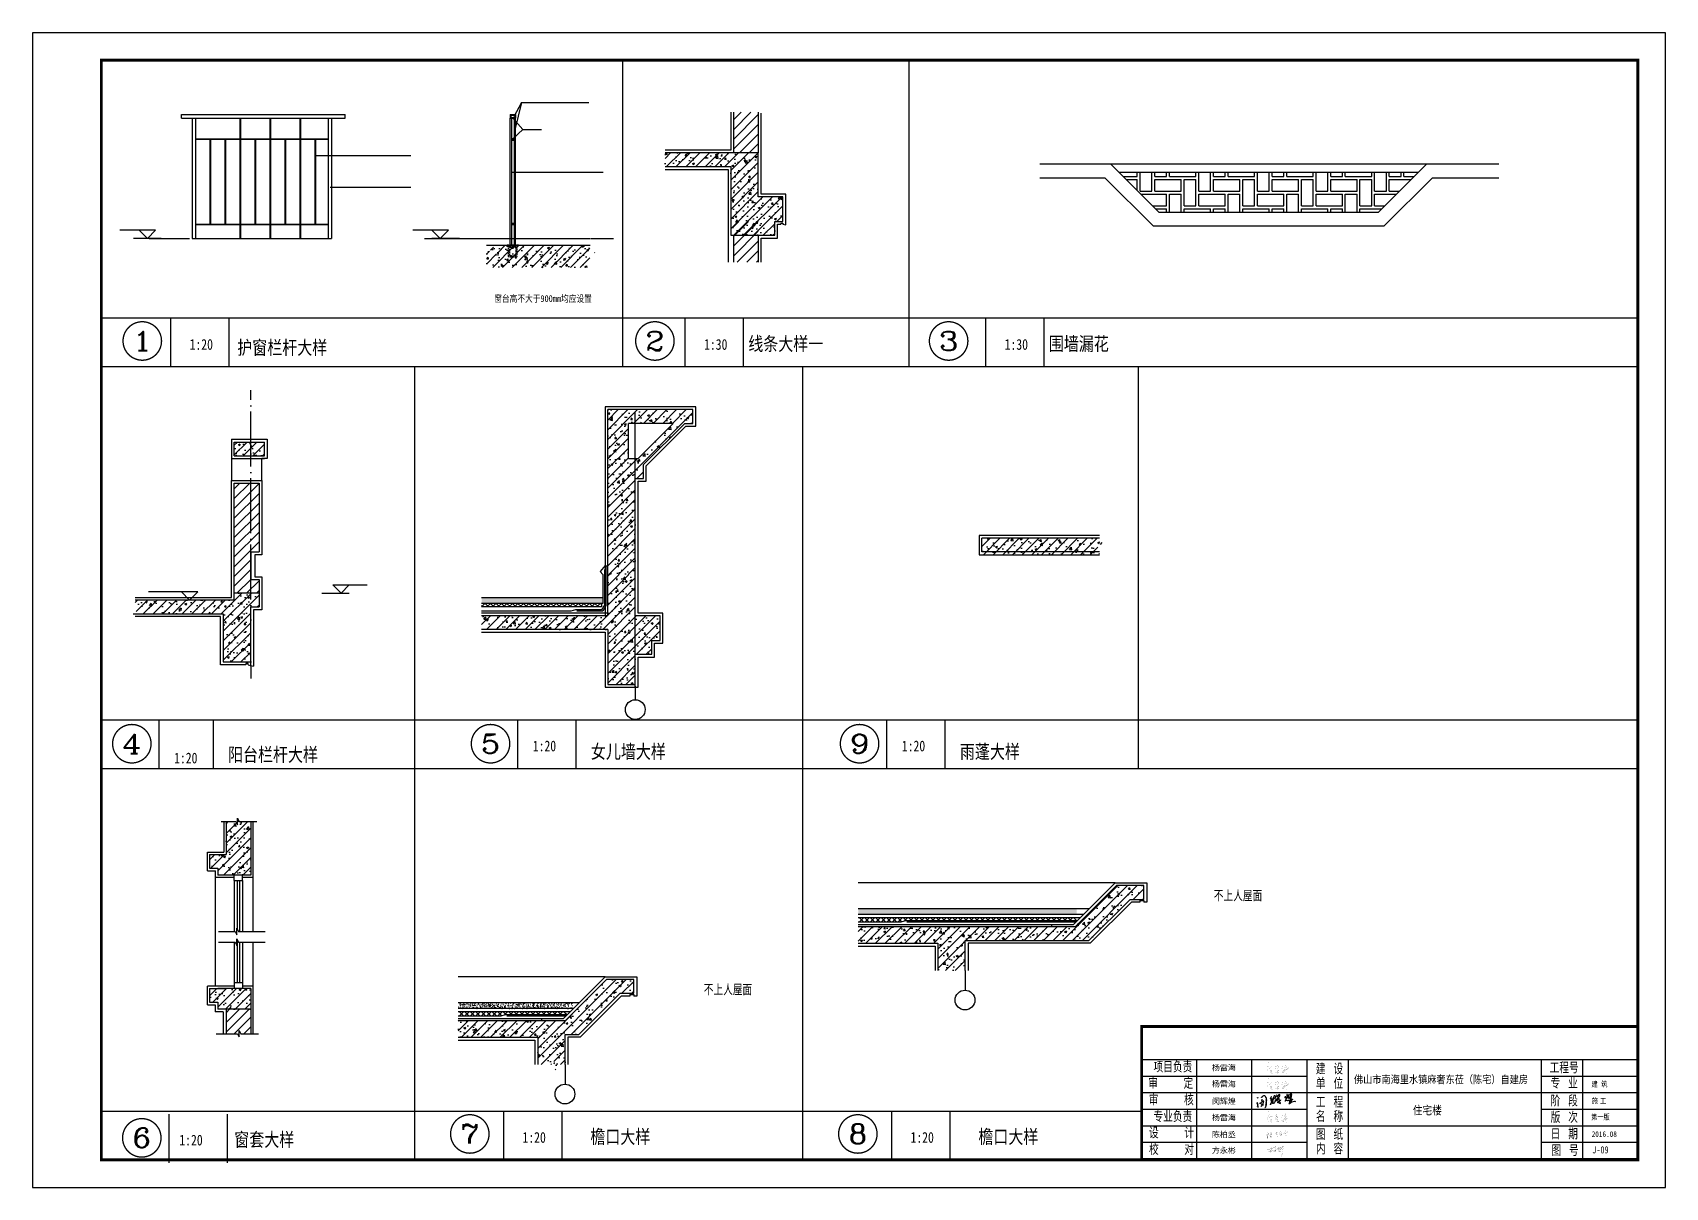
# Model space of a CAD drawing. Extents: x 2265485 to 2764500, y -717688 to -411246.
# Drawn here: x 2722920 to 2734800, y -684088 to -675688 of the extents above; entities that cross this region are included whole.
import ezdxf
from ezdxf.enums import TextEntityAlignment as Align

# ---------------------------------------------------------------- set-up
doc = ezdxf.new("R2010")
doc.units = 0
doc.header["$LTSCALE"] = 1000
doc.header["$MEASUREMENT"] = 0
for name, pattern in [('DASH', [0.35, 0.25, -0.1]), ('DOTE', [2.42, 2, -0.2, 0.02, -0.2]), ('HIDDEN', [7.5, 5, -2.5])]:
    doc.linetypes.add(name, pattern=pattern)
doc.layers.get('0').update_dxf_attribs({"linetype": 'CONTINUOUS'})
for name, color, linetype in [('DIM_ELEV', 3, 'CONTINUOUS'), ('DOTE', 252, 'DOTE'), ('E_WINDOW', 140, 'CONTINUOUS'), ('G', 3, 'CONTINUOUS'), ('HATCH', 8, 'CONTINUOUS'), ('l立面最前', 6, 'CONTINUOUS'), ('l立面次前', 31, 'CONTINUOUS'), ('PUB_DIM', 3, 'CONTINUOUS'), ('PUB_HATCH', 8, 'CONTINUOUS'), ('PUB_Level(标高)', 3, 'CONTINUOUS'), ('PUB_TEXT', 7, 'CONTINUOUS'), ('PUB_TITLE', 4, 'CONTINUOUS'), ('ROOF', 125, 'CONTINUOUS'), ('SJ', 35, 'CONTINUOUS'), ('STAIR', 2, 'CONTINUOUS'), ('Steel(金属)', 151, 'CONTINUOUS'), ('SURFACE', 6, 'CONTINUOUS'), ('WALL', 4, 'CONTINUOUS'), ('出图文字', 40, 'CONTINUOUS'), ('剖面填充', 8, 'CONTINUOUS'), ('图签', 7, 'CONTINUOUS'), ('抹灰', 97, 'CONTINUOUS'), ('环宇图框', 4, 'CONTINUOUS'), ('细线', 8, 'CONTINUOUS')]:
    doc.layers.add(name, color=color, linetype=linetype)
doc.styles.add('-黑体', font='simhei.ttf')
doc.styles.add('_HZTXT', font='txt.shx', dxfattribs={"width": 0.8, "bigfont": 'HZTXT.shx'})
doc.styles.add('COMP', font='complex_.ttf', dxfattribs={"bigfont": 'hztxt'})
doc.styles.add('图签-黑体', font='simhei.ttf', dxfattribs={"width": 0.9})
doc.styles.add('宋体', font='')
doc.styles.add('标注字体', font='', dxfattribs={"width": 0.8})
doc.styles.add('黑体', font='simhei.ttf')
doc.styles.get('宋体').set_extended_font_data('SimSun')
doc.styles.get('标注字体').set_extended_font_data('NSimSun')
pattern_1 = [(45, (1523124.363, -287328.405), (-35.3553532, 35.3553532), [])]
pattern_2 = [(45, (-64904.34, -85948.816), (-35.3553391, 35.3553391), []), (50, (-64904.34, -85948.82), (143.4520365, -12.550427), [15, -165]), (355, (-64904.34, -85948.82), (-27.750267, 150.438427), [12, -132]), (100.4514, (-64892.38, -85949.86), (115.7018763, 137.8879084), [12.748038, -140.2284224]), (46.1842, (-64904.34, -85908.82), (213.44821, -33.103803), [22.5, -247.5]), (96.6356, (-64886.55, -85911.57), (186.932541, 194.823574), [19.122058, -210.3426]), (351.1842, (-64904.34, -85908.82), (186.932389, 194.82372), [18, -198]), (21, (-64884.34, -85918.82), (119.3814104, -80.523778), [15, -165]), (326, (-64884.34, -85918.82), (48.6630664, 145.030009), [12, -132]), (71.4514, (-64874.39, -85925.53), (168.044526, 64.5060993), [12.748038, -140.2284224]), (37.5, (-64904.34, -85948.816), (2.4319711, 66.5787708), [0, -130.4, 0, -134, 0, -132.5]), (7.5, (-64904.34, -85948.816), (52.6139075, 78.8823424), [0, -76.4, 0, -127.4, 0, -50.5]), (327.5, (-64948.94, -85948.816), (106.7644872, -4.5109743), [0, -50, 0, -156, 0, -207]), (317.5, (-64968.94, -85948.82), (116.637234, 20.0209965), [0, -65, 0, -103.6, 0, -147])]
pattern_3 = [(45, (-61075.804, -85948.816), (-35.3553391, 35.3553391), []), (50, (-61075.8, -85948.82), (143.4520365, -12.550427), [15, -165]), (355, (-61075.8, -85948.82), (-27.750267, 150.438427), [12, -132]), (100.4514, (-61063.85, -85949.86), (115.7018763, 137.8879084), [12.748038, -140.2284224]), (46.1842, (-61075.8, -85908.82), (213.44821, -33.103803), [22.5, -247.5]), (96.6356, (-61058.02, -85911.57), (186.932541, 194.823574), [19.122058, -210.3426]), (351.1842, (-61075.8, -85908.82), (186.932389, 194.82372), [18, -198]), (21, (-61055.8, -85918.82), (119.3814104, -80.523778), [15, -165]), (326, (-61055.8, -85918.82), (48.6630664, 145.030009), [12, -132]), (71.4514, (-61045.86, -85925.53), (168.044526, 64.5060993), [12.748038, -140.2284224]), (37.5, (-61075.804, -85948.816), (2.4319711, 66.5787708), [0, -130.4, 0, -134, 0, -132.5]), (7.5, (-61075.804, -85948.816), (52.6139075, 78.8823424), [0, -76.4, 0, -127.4, 0, -50.5]), (327.5, (-61120.404, -85948.816), (106.7644872, -4.5109743), [0, -50, 0, -156, 0, -207]), (317.5, (-61140.4, -85948.82), (116.637234, 20.0209965), [0, -65, 0, -103.6, 0, -147])]
pattern_4 = [(45, (-59300, -85948.816), (-35.3553391, 35.3553391), []), (50, (-59300, -85948.82), (143.4520365, -12.550427), [15, -165]), (355, (-59300, -85948.82), (-27.750267, 150.438427), [12, -132]), (100.4514, (-59288.05, -85949.86), (115.7018763, 137.8879084), [12.748038, -140.2284224]), (46.1842, (-59300, -85908.82), (213.44821, -33.103803), [22.5, -247.5]), (96.6356, (-59282.21, -85911.57), (186.932541, 194.823574), [19.122058, -210.3426]), (351.1842, (-59300, -85908.82), (186.932389, 194.82372), [18, -198]), (21, (-59280, -85918.82), (119.3814104, -80.523778), [15, -165]), (326, (-59280, -85918.82), (48.6630664, 145.030009), [12, -132]), (71.4514, (-59270.05, -85925.53), (168.044526, 64.5060993), [12.748038, -140.2284224]), (37.5, (-59300, -85948.816), (2.4319711, 66.5787708), [0, -130.4, 0, -134, 0, -132.5]), (7.5, (-59300, -85948.816), (52.6139075, 78.8823424), [0, -76.4, 0, -127.4, 0, -50.5]), (327.5, (-59344.6, -85948.816), (106.7644872, -4.5109743), [0, -50, 0, -156, 0, -207]), (317.5, (-59364.6, -85948.82), (116.637234, 20.0209965), [0, -65, 0, -103.6, 0, -147])]

msp = doc.modelspace()

# ---------------------------------------------------------------- texts
at = {"layer": 'G', "color": 0, "style": '_HZTXT', "width": 0.8}
for p in [(2731514.5, -682007.3), (2727803.4, -682690.8)]:
    msp.add_text('不上人屋面', height=80, dxfattribs=at).set_placement(p)
at = {"layer": 'PUB_TEXT', "linetype": 'ByBlock', "style": '-黑体', "width": 0.8}
msp.add_text('窗台高不大于900mm均应设置', height=50, dxfattribs=at).set_placement((2726279, -677647.5, 889.3))
at = {"layer": 'PUB_TEXT', "style": '-黑体', "width": 0.8}
for s, height, p in [('1:20', 78, (2724062, -677995.1)), ('护窗栏杆大样', 100, (2724408.9, -678028.8, 1778.6)), ('1:30', 78, (2727805.5, -677995.1)), ('线条大样一', 100, (2728127.2, -678001.1, 1778.6)), ('1:30', 78, (2729992.5, -677995.1)), ('围墙漏花', 100, (2730314.1, -678001.1, 1778.6)), ('1:20', 78, (2726559.3, -680916)), ('1:20', 78, (2729244.7, -680916)), ('1:20', 78, (2723949.3, -681003.7)), ('阳台栏杆大样', 100, (2724341.5, -680990.2, 1778.6)), ('女儿墙大样', 100, (2726982, -680968.2, 1778.6)), ('雨蓬大样', 100, (2729667.3, -680968.2, 1778.6)), ('窗套大样', 100, (2724387.3, -683790.8, 1778.6)), ('1:20', 78, (2726484.4, -683763.7)), ('檐口大样', 100, (2726977.7, -683769.7, 1778.6)), ('1:20', 78, (2729307.8, -683763.7)), ('檐口大样', 100, (2729801.2, -683769.7, 1778.6)), ('1:20', 78, (2723987.2, -683783.2))]:
    msp.add_text(s, height=height, dxfattribs=at).set_placement(p)
at = {"layer": '出图文字', "color": 7, "style": '标注字体', "width": 0.8}
msp.add_text('J-09', height=51.84, dxfattribs=at).set_placement((2734268.7, -683840.9))

# ---------------------------------------------------------------- blocks, each defined once
blk = doc.blocks.new('A$C4022314C')
at = {"layer": 'PUB_DIM', "linetype": 'DASH', "ltscale": 0.05}
h = blk.add_hatch(dxfattribs=at)
h.set_pattern_fill('ANSI32', color=0, scale=50, style=0)
h.set_pattern_definition([(135, (-42533.343, 39631.534), (13.258252, 13.258252), []), (135, (-42542.182, 39631.534), (13.258252, 13.258252), [])])
h.paths.add_polyline_path([(83, 86), (83, 80), (2, 80), (2, 86)])
at = {"layer": 'PUB_DIM', "color": 0, "linetype": 'DASH', "ltscale": 0.05}
for p, q in [((0, 80), (0, 86)), ((83, 86), (0, 86)), ((0, 80), (83, 80)), ((12, 3), (12, 80)), ((34, 0), (15, 0)), ((20, 11), (20, 69)), ((23, 72), (61, 72)), ((34, 8), (23, 8)), ((24, 86), (24, 86)), ((61, 8), (50, 8)), ((69, 0), (50, 0)), ((61, 86), (61, 86)), ((64, 69), (64, 11)), ((72, 80), (72, 3))]:
    blk.add_line(p, q, dxfattribs=at)
at = {"layer": 'PUB_DIM', "color": 0}
for p, q in [((33, 91), (33, 86)), ((35, 91), (35, 86)), ((37, 3), (37, 5)), ((38, 91), (38, 86)), ((40, 91), (40, 86)), ((43, 91), (43, 86)), ((45, 91), (45, 86)), ((47, 5), (47, 3)), ((48, 91), (48, 86)), ((50, 91), (50, 86)), ((53, 91), (53, 86)), ((83, 80), (83, 86))]:
    blk.add_line(p, q, dxfattribs=at)
for centre, start, end in [((15, 3), 180, 270), ((23, 69), 90, 180), ((23, 11), 180, 270), ((34, 5), 0, 90), ((34, 3), 270, 0), ((50, 5), 90, 180), ((50, 3), 180, 270), ((61, 69), 0, 90), ((61, 11), 270, 0), ((69, 3), 270, 0)]:
    blk.add_arc(centre, 3, start, end, dxfattribs=at)
blk = doc.blocks.new('_INDEX1')
at = {"const_width": 0.035}
blk.add_lwpolyline([(-0.5, 0, 1), (0.5, 0, 1)], format="xyb", close=True, dxfattribs=at)
at = {"style": 'COMP', "width": 1.388087}
blk.add_attdef('1', text='', height=0.5, dxfattribs=at).set_placement((-0.25, -0.25), (0.25, -0.25), align=Align.FIT)
blk = doc.blocks.new('yangleihai')
at = {"linetype": 'Continuous', "const_width": 1}
for points in [[(68061, -124142), (68064, -124141), (68066, -124138), (68067, -124138), (68067, -124137), (68068, -124137), (68068, -124136), (68070, -124135), (68074, -124133), (68075, -124149)], [(68069, -124096), (68072, -124099), (68074, -124113), (68074, -124130)], [(68079, -124127), (68077, -124130), (68074, -124130), (68074, -124133)], [(68107, -124203), (68107, -124202), (68108, -124153), (68107, -124147), (68104, -124143), (68102, -124143), (68099, -124143), (68094, -124148), (68091, -124148), (68089, -124149)], [(68092, -124133), (68098, -124133), (68098, -124137), (68097, -124138), (68092, -124145), (68091, -124146), (68091, -124148)], [(68147, -124148), (68151, -124152), (68157, -124153), (68160, -124151), (68161, -124151), (68165, -124145), (68164, -124141), (68159, -124141), (68156, -124143), (68153, -124143), (68152, -124145), (68147, -124147), (68147, -124148), (68143, -124151), (68133, -124159), (68130, -124160), (68123, -124160)], [(68131, -124138), (68133, -124138), (68134, -124138)], [(68158, -124126), (68156, -124126), (68147, -124128), (68145, -124130), (68140, -124132), (68137, -124135), (68133, -124136), (68133, -124138)], [(68145, -124140), (68146, -124145), (68147, -124147)], [(68195, -124133), (68197, -124134), (68197, -124139)], [(68237, -124135), (68233, -124136), (68230, -124139), (68228, -124139), (68224, -124143), (68220, -124144), (68218, -124146)], [(68220, -124144), (68220, -124141), (68222, -124138), (68223, -124133), (68225, -124130), (68225, -124129), (68227, -124127), (68227, -124124), (68225, -124122), (68223, -124122), (68223, -124124)], [(68222, -124124), (68223, -124124), (68223, -124126)], [(68226, -124159), (68228, -124161), (68230, -124161), (68234, -124162), (68234, -124164), (68233, -124166), (68229, -124167), (68228, -124168), (68223, -124170), (68221, -124170), (68221, -124164), (68222, -124162), (68223, -124156), (68225, -124155), (68226, -124153), (68234, -124148), (68239, -124144), (68240, -124144), (68240, -124146), (68240, -124162), (68242, -124162), (68243, -124160), (68246, -124159), (68251, -124154), (68253, -124153), (68253, -124152), (68255, -124150)], [(68068, -124148), (68068, -124149), (68065, -124155), (68064, -124161), (68060, -124172), (68059, -124174), (68059, -124176)], [(68082, -124160), (68078, -124152), (68078, -124150), (68075, -124149), (68074, -124150), (68075, -124175), (68074, -124179), (68074, -124191), (68075, -124192)], [(68075, -124199), (68075, -124192), (68077, -124191), (68077, -124189)], [(68090, -124184), (68093, -124174), (68096, -124175), (68096, -124180), (68098, -124181), (68097, -124187), (68095, -124190), (68094, -124196), (68093, -124197), (68092, -124201)], [(68093, -124174), (68094, -124171), (68095, -124161)], [(68096, -124175), (68098, -124174), (68099, -124175), (68100, -124175), (68100, -124173), (68098, -124174)], [(68098, -124181), (68099, -124180), (68099, -124177), (68100, -124176), (68100, -124175)], [(68107, -124202), (68103, -124200), (68102, -124195), (68101, -124195), (68098, -124187), (68097, -124187)], [(68137, -124164), (68143, -124164)], [(68148, -124168), (68144, -124170), (68138, -124171)], [(68139, -124192), (68141, -124196), (68143, -124197), (68146, -124197), (68147, -124194), (68148, -124193), (68149, -124194), (68152, -124194), (68152, -124193), (68157, -124192)], [(68150, -124172), (68152, -124172), (68154, -124174), (68156, -124174), (68156, -124176), (68152, -124182), (68148, -124193)], [(68165, -124204), (68166, -124194), (68164, -124194), (68159, -124197), (68156, -124197), (68153, -124201), (68151, -124203)], [(68166, -124194), (68169, -124184), (68168, -124181), (68169, -124175), (68167, -124172), (68161, -124171), (68159, -124172), (68157, -124174), (68156, -124174)], [(68156, -124184), (68158, -124189), (68157, -124192), (68156, -124197)], [(68160, -124157), (68159, -124157), (68159, -124159), (68158, -124160)], [(68158, -124189), (68160, -124189), (68163, -124187)], [(68188, -124174), (68190, -124175), (68191, -124176), (68192, -124177), (68192, -124180), (68195, -124184), (68204, -124194), (68207, -124195), (68209, -124193), (68210, -124176), (68209, -124174)], [(68190, -124152), (68194, -124153), (68197, -124157), (68198, -124159)], [(68208, -124173), (68209, -124173), (68220, -124171), (68219, -124180), (68220, -124181), (68223, -124181), (68224, -124179), (68228, -124176), (68229, -124174), (68230, -124174), (68231, -124171), (68234, -124170), (68237, -124167)], [(68209, -124173), (68210, -124163)], [(68221, -124170), (68220, -124171)], [(68235, -124165), (68234, -124164)], [(68236, -124164), (68240, -124163), (68240, -124167), (68240, -124172), (68241, -124174), (68241, -124184), (68240, -124198), (68240, -124199), (68238, -124199), (68236, -124197), (68235, -124197)], [(68237, -124166), (68237, -124167), (68235, -124166), (68235, -124165), (68236, -124165), (68237, -124166), (68240, -124167)]]:
    blk.add_lwpolyline(points, dxfattribs=at)
blk = doc.blocks.new('chengbaicheng')
at = {"linetype": 'Continuous', "const_width": 1}
for points in [[(68063, -124423), (68062, -124423), (68062, -124420), (68065, -124417), (68066, -124418), (68066, -124420)], [(68068, -124433), (68069, -124431), (68069, -124428), (68068, -124427), (68068, -124425), (68067, -124420), (68066, -124420), (68063, -124423), (68063, -124430), (68064, -124432), (68068, -124433), (68068, -124445)], [(68069, -124428), (68072, -124427), (68073, -124425), (68075, -124424), (68077, -124418), (68077, -124412), (68073, -124411), (68071, -124412), (68069, -124413), (68067, -124414), (68065, -124415), (68065, -124417)], [(68066, -124400), (68066, -124401), (68069, -124402), (68069, -124400), (68070, -124398), (68078, -124397), (68078, -124398), (68079, -124399), (68076, -124406), (68074, -124407), (68073, -124411)], [(68068, -124425), (68067, -124425)], [(68071, -124445), (68072, -124443)], [(68079, -124399), (68080, -124397), (68078, -124397)], [(68089, -124404), (68091, -124404), (68098, -124400), (68103, -124400), (68103, -124403), (68101, -124405), (68100, -124410)], [(68091, -124425), (68089, -124426)], [(68095, -124439), (68096, -124437), (68099, -124436), (68099, -124435), (68102, -124435), (68103, -124443), (68101, -124448), (68099, -124447), (68096, -124444), (68096, -124442), (68095, -124439), (68093, -124439), (68093, -124442), (68090, -124442), (68090, -124439), (68092, -124438), (68093, -124439)], [(68101, -124421), (68097, -124421), (68095, -124423), (68095, -124424), (68091, -124425), (68092, -124421), (68096, -124415), (68099, -124410), (68100, -124410), (68102, -124412), (68101, -124416), (68101, -124419), (68101, -124421), (68102, -124423), (68102, -124426), (68103, -124433)], [(68096, -124437), (68095, -124436), (68095, -124435), (68092, -124435), (68092, -124438)], [(68096, -124442), (68098, -124442)], [(68101, -124419), (68105, -124418), (68105, -124413), (68102, -124412)], [(68121, -124440), (68122, -124435), (68117, -124431), (68112, -124430), (68103, -124433), (68102, -124435)], [(68105, -124398), (68110, -124398), (68112, -124396), (68111, -124394), (68108, -124392), (68105, -124392), (68105, -124398), (68103, -124400)], [(68104, -124391), (68105, -124392)], [(68141, -124409), (68142, -124409), (68146, -124406), (68150, -124405), (68153, -124405), (68154, -124411), (68153, -124412), (68153, -124413), (68151, -124415)], [(68147, -124420), (68148, -124415), (68151, -124415), (68151, -124417), (68153, -124417), (68150, -124419), (68147, -124420), (68145, -124422), (68145, -124424), (68143, -124426), (68142, -124428)], [(68151, -124386), (68151, -124391), (68152, -124392), (68153, -124404), (68161, -124402)], [(68154, -124417), (68154, -124414), (68153, -124413)], [(68153, -124405), (68153, -124404)], [(68156, -124440), (68154, -124417), (68161, -124418), (68162, -124419), (68168, -124418), (68174, -124413), (68178, -124410), (68179, -124414), (68179, -124426)], [(68159, -124398), (68160, -124399), (68161, -124402), (68163, -124402)], [(68171, -124407), (68175, -124403), (68178, -124402), (68179, -124410), (68182, -124410)], [(68195, -124382), (68192, -124382), (68191, -124385), (68186, -124390), (68185, -124393), (68183, -124394), (68179, -124399), (68178, -124402)], [(68184, -124435), (68184, -124433), (68185, -124433), (68186, -124431), (68189, -124430), (68191, -124429), (68192, -124428), (68195, -124427), (68196, -124425), (68194, -124400), (68193, -124398), (68191, -124399), (68188, -124401), (68182, -124410), (68182, -124413), (68179, -124414)], [(68188, -124424), (68190, -124419), (68191, -124418), (68192, -124414), (68191, -124412), (68188, -124412), (68185, -124414), (68184, -124421), (68186, -124423), (68187, -124423), (68187, -124424), (68188, -124424), (68188, -124425), (68186, -124428), (68186, -124431)], [(68192, -124428), (68191, -124426), (68188, -124425)], [(68215, -124400), (68215, -124402), (68214, -124403), (68214, -124400), (68215, -124400), (68222, -124400), (68224, -124402), (68223, -124408), (68222, -124408), (68220, -124409), (68218, -124410), (68212, -124414)], [(68218, -124379), (68217, -124380), (68215, -124378), (68216, -124376), (68219, -124376), (68218, -124379), (68220, -124379)], [(68223, -124395), (68223, -124394), (68225, -124392), (68226, -124392), (68234, -124383), (68234, -124380), (68233, -124378), (68227, -124376), (68219, -124376)], [(68221, -124430), (68223, -124430), (68224, -124431)], [(68222, -124395), (68223, -124395), (68227, -124396), (68232, -124401), (68234, -124403), (68235, -124407), (68235, -124412), (68233, -124415), (68230, -124414), (68226, -124409), (68223, -124408)], [(68254, -124420), (68252, -124421), (68239, -124423), (68237, -124424), (68227, -124426), (68224, -124428), (68223, -124430)], [(68249, -124387), (68247, -124393), (68244, -124395), (68243, -124400), (68254, -124399), (68257, -124401), (68261, -124406)], [(68068, -124447), (68071, -124447), (68071, -124445), (68068, -124445), (68068, -124447), (68069, -124455)], [(68070, -124455), (68069, -124455), (68068, -124457)]]:
    blk.add_lwpolyline(points, dxfattribs=at)
blk = doc.blocks.new('方永彬')
at = {"linetype": 'Continuous', "const_width": 0.009}
for points in [[(0.407119, 0.439588), (0.394631, 0.439588), (0.389635, 0.434593), (0.374649, 0.437091), (0.374649, 0.4271), (0.389635, 0.429598), (0.404621, 0.429598), (0.407119, 0.439588), (0.449579, 0.447081), (0.464565, 0.454574), (0.499532, 0.462067), (0.519514, 0.472058), (0.604434, 0.499532), (0.60943, 0.504528), (0.631909, 0.509523), (0.636904, 0.514518), (0.654388, 0.514518), (0.649392, 0.494537), (0.624416, 0.454574), (0.621918, 0.437091)], [(0.474556, 0.337184), (0.484546, 0.327194), (0.494537, 0.324696), (0.519514, 0.337184), (0.541993, 0.354668), (0.541993, 0.359663), (0.546988, 0.359663), (0.604434, 0.419607), (0.60943, 0.434593), (0.621918, 0.437091), (0.621918, 0.419607), (0.616923, 0.417109), (0.594444, 0.332189), (0.594444, 0.297222), (0.599439, 0.292226), (0.611927, 0.294724), (0.614425, 0.302217), (0.624416, 0.307212), (0.626913, 0.317203), (0.636904, 0.324696), (0.649392, 0.349673), (0.659383, 0.357166), (0.659383, 0.364659), (0.676866, 0.39463), (0.689355, 0.437091), (0.689355, 0.479551), (0.676866, 0.507025), (0.66188, 0.519514), (0.66188, 0.527007), (0.681862, 0.529504), (0.691852, 0.536997), (0.701843, 0.536997), (0.704341, 0.541993), (0.724322, 0.546988), (0.766782, 0.569467), (0.779271, 0.571965), (0.831722, 0.596941), (0.876679, 0.611927), (0.891665, 0.611927), (0.891665, 0.57696)], [(0.586951, 0.569467), (0.626913, 0.551983), (0.649392, 0.5345), (0.659383, 0.532002), (0.664689, 0.521387), (0.654388, 0.514518)], [(0.799252, 0.377147), (0.804247, 0.377147), (0.804247, 0.38464), (0.809243, 0.389635), (0.814238, 0.4271), (0.80175, 0.429598), (0.784266, 0.419607), (0.784266, 0.397128), (0.796754, 0.377147), (0.799252, 0.377147), (0.799252, 0.362161), (0.786764, 0.349673), (0.781055, 0.326837), (0.771775, 0.322198), (0.779271, 0.322198), (0.781768, 0.327194), (0.784266, 0.339682), (0.791759, 0.337184), (0.791759, 0.332189), (0.796754, 0.332189), (0.809243, 0.344677), (0.819233, 0.347175), (0.831722, 0.329691), (0.859196, 0.307212), (0.874182, 0.299719), (0.891665, 0.299719), (0.896661, 0.312208), (0.899158, 0.349673), (0.904154, 0.357166), (0.904154, 0.4271), (0.906651, 0.444584), (0.906651, 0.556979), (0.901656, 0.574462), (0.891665, 0.57696), (0.884172, 0.571965), (0.861694, 0.529504)], [(0.904154, 0.4271), (0.881675, 0.417109), (0.879177, 0.409616), (0.869186, 0.399626), (0.864191, 0.399626), (0.816736, 0.349673), (0.809243, 0.354668), (0.809243, 0.359663), (0.799252, 0.362161)], [(0.896661, 0.666876), (0.904154, 0.66188), (0.899158, 0.621918), (0.891665, 0.611927)], [(0.906651, 0.444584), (0.924135, 0.447081), (0.924135, 0.452077), (0.931628, 0.454574), (0.949112, 0.474556), (0.9616, 0.479551), (0.974088, 0.494537), (0.981581, 0.494537), (0.996567, 0.509523), (1.00406, 0.509523), (1.00406, 0.514518), (1.059009, 0.549486), (1.076492, 0.556979), (1.088981, 0.556979), (1.086483, 0.541993), (1.07899, 0.539495), (1.064004, 0.517016), (1.049018, 0.507025), (1.049018, 0.50203), (1.009056, 0.462067), (1.009056, 0.444584), (1.039028, 0.452077), (1.051516, 0.462067), (1.069, 0.467063), (1.07899, 0.477053), (1.101469, 0.487044), (1.131441, 0.509523), (1.146427, 0.509523), (1.146427, 0.509523), (1.138934, 0.452077), (1.138934, 0.404621), (1.12145, 0.402123), (1.086483, 0.374649), (1.076492, 0.372151), (1.071497, 0.362161), (1.061507, 0.362161), (1.056511, 0.359663), (1.056511, 0.354668), (1.029037, 0.35217), (1.029037, 0.359663)], [(1.098971, 0.354668), (1.138934, 0.354668), (1.138934, 0.404621), (1.138934, 0.422105), (1.15392, 0.424602), (1.171404, 0.442086), (1.193883, 0.454574), (1.19638, 0.382142), (1.18639, 0.359663), (1.178897, 0.35217), (1.146427, 0.349673), (1.13951, 0.354284), (1.136436, 0.329691)], [(1.193883, 0.454574), (1.19638, 0.46956), (1.188887, 0.499532), (1.191385, 0.514518), (1.18639, 0.5345), (1.188887, 0.546988), (1.188887, 0.554481), (1.176399, 0.554481), (1.176399, 0.554481), (1.171404, 0.561974), (1.148925, 0.569467), (1.146427, 0.524509), (1.161413, 0.524509), (1.168906, 0.532002), (1.18639, 0.5345)], [(1.191385, 0.606932), (1.18639, 0.594443), (1.189351, 0.547054), (1.241338, 0.554481)], [(1.19638, 0.46956), (1.206371, 0.472058), (1.218859, 0.482049), (1.221357, 0.489542), (1.226352, 0.489542), (1.233845, 0.499532), (1.241338, 0.50203), (1.246333, 0.514518), (1.258822, 0.524509), (1.288794, 0.561974), (1.273808, 0.57696), (1.273808, 0.599439), (1.288794, 0.61942), (1.296287, 0.621918), (1.31377, 0.641899), (1.341245, 0.659383), (1.353733, 0.659383), (1.348738, 0.641899), (1.338747, 0.634406), (1.291291, 0.564471), (1.291291, 0.559476), (1.336249, 0.536997), (1.34624, 0.517016), (1.338747, 0.482049), (1.333752, 0.479551), (1.333752, 0.472058), (1.323761, 0.452077), (1.318766, 0.449579), (1.298784, 0.414612), (1.298784, 0.389635), (1.323761, 0.362161), (1.341245, 0.324696), (1.341245, 0.289729), (1.333752, 0.252264), (1.31377, 0.214799), (1.311273, 0.199813), (1.30378, 0.194817), (1.293789, 0.169841), (1.248831, 0.097409), (1.241338, 0.077427), (1.231348, 0.069934), (1.221357, 0.047455), (1.221357, 0.047455), (1.221357, 0.047455), (1.221357, 0.047455), (1.221357, 0.047455)]]:
    blk.add_lwpolyline(points, dxfattribs=at)
blk = doc.blocks.new('A$C07F9359A')
at = {"layer": '图签', "linetype": 'Continuous'}
for points in [[(0, 247), (0, 240), (7, 240), (10, 217)], [(37, 450), (3, 447)], [(7, 260), (7, 257)], [(10, 217), (10, 207), (17, 203)], [(17, 203), (17, 213)], [(17, 203), (20, 190)], [(23, 177), (17, 180), (20, 190)], [(20, 190), (30, 190), (30, 177)], [(30, 177), (23, 177)], [(23, 177), (23, 170)], [(23, 170), (33, 170)], [(33, 163), (27, 163), (23, 170)], [(33, 150), (27, 147), (27, 137), (37, 133)], [(33, 170), (30, 177)], [(37, 133), (37, 117), (30, 117), (30, 100), (37, 97)], [(33, 170), (33, 163)], [(33, 163), (33, 150)], [(37, 133), (33, 150)], [(40, 87), (33, 83), (33, 77)], [(33, 77), (40, 77)], [(33, 67), (33, 77)], [(40, 67), (33, 67)], [(33, 67), (37, 57)], [(37, 57), (33, 43), (40, 40), (37, 30), (43, 13)], [(43, 457), (37, 457), (37, 450)], [(37, 450), (43, 450), (43, 457)], [(37, 97), (40, 103)], [(37, 97), (40, 87)], [(37, 57), (43, 60), (40, 67)], [(40, 77), (40, 87)], [(40, 77), (40, 67)], [(57, 457), (63, 457), (63, 463), (43, 457)], [(293, 237), (303, 247), (313, 297), (280, 297), (263, 283), (253, 283), (227, 270), (220, 260), (207, 257), (157, 217), (140, 197), (120, 190)], [(247, 143), (213, 160), (200, 177), (190, 180), (183, 193), (177, 193), (173, 203)], [(177, 77), (177, 73)], [(243, 137), (200, 70), (187, 57), (180, 57)], [(217, 480), (217, 473), (207, 473), (207, 480)], [(217, 480), (213, 483)], [(227, 393), (220, 390), (227, 343), (213, 300)], [(403, 483), (397, 510), (360, 543), (307, 543), (270, 530), (217, 480)], [(287, 227), (270, 193), (270, 183), (263, 170), (253, 163), (253, 150), (247, 143)], [(247, 143), (263, 140), (270, 133), (307, 130)], [(293, 237), (287, 237), (287, 227)], [(287, 227), (293, 227), (293, 237)], [(410, 113), (410, 103), (403, 100), (397, 27), (380, 3), (357, 0)], [(403, 483), (410, 483), (410, 473)], [(410, 473), (403, 477), (403, 483)], [(410, 473), (420, 450), (420, 427)], [(417, 150), (410, 147), (410, 133)], [(410, 133), (420, 133)], [(410, 123), (410, 133)], [(417, 123), (410, 123)], [(410, 123), (410, 113)], [(410, 113), (417, 117), (417, 123)], [(423, 417), (417, 420), (420, 427)], [(423, 190), (417, 187), (417, 173)], [(417, 173), (427, 180), (423, 190)], [(417, 173), (417, 150)], [(420, 133), (417, 150)], [(420, 133), (417, 123)], [(420, 427), (423, 417)], [(423, 417), (427, 360)], [(430, 343), (423, 347), (427, 360)], [(427, 270), (423, 257)], [(423, 257), (433, 257), (433, 267), (427, 270)], [(423, 257), (423, 247)], [(423, 247), (423, 233)], [(423, 233), (423, 247)], [(423, 233), (430, 223), (423, 217), (423, 190)], [(427, 360), (433, 357), (430, 343)], [(430, 330), (427, 310)], [(427, 310), (433, 310)], [(427, 300), (427, 310)], [(433, 300), (427, 300)], [(427, 300), (427, 287)], [(427, 287), (433, 290), (433, 300)], [(427, 287), (427, 270)], [(430, 343), (430, 330)], [(433, 310), (430, 330)], [(433, 310), (433, 300)], [(620, 427), (610, 417), (616, 410)], [(620, 443), (613, 440), (620, 427)], [(616, 160), (620, 150), (613, 147)], [(613, 147), (616, 160)], [(613, 147), (616, 133)], [(616, 410), (620, 427)], [(616, 410), (616, 403), (633, 390), (656, 393), (666, 407), (676, 407), (680, 420)], [(703, 343), (693, 343), (656, 323), (616, 310)], [(680, 287), (676, 273), (670, 273), (670, 263), (650, 237), (643, 213), (630, 200), (626, 177), (620, 177), (616, 160)], [(660, 500), (650, 500), (630, 473), (620, 443)], [(620, 443), (623, 433)], [(686, 300), (680, 297), (680, 287)], [(680, 287), (686, 290), (686, 300)], [(690, 430), (686, 423)], [(703, 343), (700, 323), (690, 313), (686, 300)], [(716, 367), (703, 343)], [(706, 457), (706, 450)], [(853, 347), (856, 323), (836, 283), (823, 273), (803, 243), (790, 237), (756, 203), (743, 197), (716, 197), (706, 207), (706, 237), (723, 273), (723, 283), (733, 297), (740, 340), (726, 337), (716, 327), (716, 320)], [(710, 317), (710, 310)], [(716, 367), (736, 370), (746, 383), (760, 390), (783, 423), (783, 460)], [(746, 433), (743, 417), (736, 417), (726, 387), (716, 380), (716, 367)], [(753, 447), (743, 443), (746, 433)], [(746, 433), (753, 437), (753, 447)], [(756, 467), (753, 447)], [(763, 480), (756, 477), (756, 467)], [(756, 467), (763, 470), (763, 480)], [(796, 570), (793, 553), (776, 526), (776, 513), (766, 500), (763, 480)], [(853, 347), (836, 337), (823, 337)], [(826, 407), (830, 403)], [(836, 457), (830, 417)], [(843, 467), (836, 467), (836, 457)], [(836, 457), (843, 460), (843, 467)], [(856, 516), (843, 467)], [(856, 357), (853, 363)], [(856, 357), (853, 347)], [(856, 516), (860, 516), (863, 530), (856, 526), (856, 516)], [(926, 410), (913, 407), (896, 383), (890, 383), (863, 357), (856, 357)], [(866, 546), (863, 546), (860, 533), (870, 536), (866, 546)], [(866, 553), (866, 546)], [(890, 583), (880, 580)], [(906, 347), (906, 330), (926, 337), (953, 373), (960, 373), (963, 387)], [(913, 357), (906, 353), (906, 347)], [(906, 347), (913, 350), (913, 357)], [(1013, 500), (1036, 546), (1046, 556), (1050, 596), (1023, 600), (963, 566), (946, 546), (940, 546), (910, 510)], [(926, 410), (926, 390), (916, 377), (913, 357)], [(933, 423), (926, 410)], [(946, 247), (926, 237)], [(953, 503), (933, 423)], [(933, 423), (950, 427), (950, 437), (980, 463), (980, 470), (990, 473), (990, 480)], [(1016, 303), (1003, 300), (996, 290), (990, 290), (953, 260), (946, 247)], [(946, 247), (996, 237), (1026, 217), (1076, 200), (1076, 217), (1046, 253), (1023, 300), (1016, 303)], [(963, 530), (956, 523)], [(966, 390), (960, 390), (963, 387)], [(963, 387), (966, 390)], [(966, 390), (973, 393), (973, 400)], [(973, 400), (970, 403)], [(973, 400), (983, 410), (990, 410)], [(990, 410), (990, 417), (1000, 423)], [(1000, 423), (1000, 410), (993, 410), (1006, 330), (1016, 317)], [(1000, 423), (1003, 450), (996, 450)], [(1016, 317), (1033, 320), (1036, 327), (1080, 353), (1090, 353), (1090, 363)], [(1016, 317), (1016, 303)], [(1110, 370), (1100, 367)], [(1320, 370), (1313, 367), (1300, 340), (1296, 320), (1280, 303), (1273, 303)], [(1283, 483), (1276, 480), (1276, 470)], [(1276, 470), (1283, 470)], [(1280, 457), (1276, 470)], [(1283, 470), (1280, 457)], [(1280, 457), (1280, 440), (1290, 440), (1293, 447)], [(1283, 526), (1293, 520)], [(1283, 500), (1283, 483)], [(1283, 470), (1283, 483)], [(1320, 383), (1306, 393)], [(1363, 590), (1356, 560), (1360, 536), (1346, 457), (1320, 383)], [(1320, 383), (1320, 370)], [(1320, 370), (1353, 343), (1386, 333), (1413, 337), (1436, 353), (1436, 360)], [(1370, 603), (1363, 603), (1363, 590)], [(1363, 590), (1370, 593), (1370, 603)], [(1413, 513), (1403, 480), (1380, 447), (1366, 450), (1363, 463)], [(1370, 610), (1370, 603)], [(1410, 603), (1410, 600)], [(1416, 523), (1413, 513)], [(1413, 513), (1420, 516), (1416, 523)], [(1463, 427), (1453, 417), (1446, 430), (1436, 526), (1430, 536), (1416, 533), (1416, 523)], [(1423, 600), (1426, 590), (1420, 556)], [(1420, 556), (1436, 556), (1436, 550), (1423, 540), (1420, 556)], [(1486, 240), (1463, 217), (1453, 197), (1480, 203), (1549, 250), (1596, 273), (1706, 303), (1739, 297), (1739, 287), (1723, 277)], [(1496, 337), (1489, 337), (1470, 313), (1470, 307), (1506, 297)], [(1476, 590), (1476, 586)], [(1483, 423), (1476, 423)], [(1486, 506), (1480, 506)], [(1483, 423), (1489, 423), (1496, 437)], [(1486, 433), (1483, 423)], [(1546, 530), (1486, 506)], [(1486, 506), (1486, 496), (1506, 477), (1516, 473)], [(1489, 440), (1486, 433)], [(1493, 247), (1486, 240)], [(1486, 240), (1493, 240), (1493, 247)], [(1589, 673), (1559, 663), (1489, 596)], [(1516, 473), (1503, 453), (1493, 450), (1489, 440)], [(1496, 437), (1489, 440)], [(1526, 283), (1523, 273), (1509, 267), (1506, 257), (1493, 247)], [(1569, 530), (1586, 590), (1583, 606), (1563, 606), (1513, 576), (1496, 560)], [(1496, 437), (1509, 440), (1529, 460)], [(1503, 343), (1496, 343), (1496, 337)], [(1496, 337), (1506, 333)], [(1503, 343), (1506, 357)], [(1506, 333), (1503, 343)], [(1553, 463), (1549, 440), (1519, 390), (1519, 380), (1506, 377), (1506, 357)], [(1506, 357), (1539, 373), (1549, 383), (1559, 383), (1559, 390), (1586, 400), (1613, 400), (1613, 383), (1596, 367), (1593, 353), (1579, 337), (1563, 327), (1553, 307), (1536, 293), (1536, 283)], [(1506, 297), (1506, 333)], [(1526, 283), (1506, 297)], [(1516, 473), (1523, 490), (1543, 510), (1546, 530)], [(1529, 460), (1526, 467), (1519, 467)], [(1536, 283), (1526, 283)], [(1529, 460), (1553, 463)], [(1536, 283), (1553, 283)], [(1569, 530), (1546, 530)], [(1553, 463), (1559, 500)], [(1559, 500), (1556, 510), (1566, 510)], [(1566, 510), (1559, 500)], [(1566, 510), (1569, 530)]]:
    blk.add_lwpolyline(points, dxfattribs=at)
blk = doc.blocks.new('vcfgvc')
at = {"layer": '环宇图框'}
for p, q in [((-9027, 18), (-9027, 2425)), ((0, 7), (0, 2432)), ((-8024, 25), (-8024, 1823)), ((-8024, 18), (-8024, 1816)), ((-7021, 25), (-7021, 1823)), ((-7021, 18), (-7021, 1816)), ((-6018, 18), (-6018, 1823)), ((-6018, 11), (-6018, 1816)), ((-5266, 25), (-5266, 1823)), ((-1755, 25), (-1755, 1823)), ((-1003, 25), (-1003, 1823)), ((-9027, 1522), (-6018, 1522)), ((-1755, 1522), (0, 1522)), ((-9027, 1222), (0, 1222)), ((-9027, 921), (-6018, 921)), ((-1755, 921), (0, 921)), ((-9027, 620), (0, 620)), ((-9027, 319), (-6018, 319)), ((-1755, 319), (0, 319)), ((-1755, 18), (0, 18))]:
    blk.add_line(p, q, dxfattribs=at)
for points, const_width in [([(-9027, 25), (-9027, 2425), (0, 2425)], 50.1), ([(-9027, 1823), (0, 1823)], 25.1), ([(-6018, 1823), (-6018, 25)], 25.1), ([(-6018, 1816), (-6018, 18)], 25.1), ([(-1755, 1823), (-1755, 25)], 25.1)]:
    blk.add_lwpolyline(points, dxfattribs=dict(at, const_width=const_width))
blk.add_lwpolyline([(-9027, 2425), (0, 2425), (0, 18), (-9027, 18)], close=True, dxfattribs=at)
at = {"xscale": 2, "yscale": 2, "zscale": 2}
for name, p in [('yangleihai', (-142864, 249974)), ('yangleihai', (-142864, 249683)), ('yangleihai', (-142864, 249081)), ('chengbaicheng', (-142873, 249295))]:
    blk.add_blockref(name, p, dxfattribs=at)
at = {"linetype": 'Continuous', "xscale": 300.0000000000001, "yscale": 300.0000000000001, "zscale": 300.0000000000001}
blk.add_blockref('方永彬', (-6856, 52), dxfattribs=at)
at = {"layer": '图签', "xscale": 0.4, "yscale": 0.4, "zscale": 0.4}
blk.add_blockref('A$C07F9359A', (-6930, 946), dxfattribs=at)
at = {"layer": 'PUB_TEXT', "style": '宋体'}
for s, p in [('杨雷海', (-7748, 1624)), ('杨雷海', (-7748, 1329)), ('杨雷海', (-7748, 716)), ('陈柏丞', (-7748, 410)), ('方永彬', (-7748, 120))]:
    blk.add_text(s, height=103.3, dxfattribs=at).set_placement(p)
at = {"layer": '图签', "style": '宋体'}
blk.add_text('闵辉煌', height=103.3, dxfattribs=at).set_placement((-7747, 1015))
at = {"layer": '环宇图框'}
for s, height, style, width, p in [('项目负责', 200.6, '_HZTXT', 0.8, (-8811, 1589)), ('工程号', 200.6, '_HZTXT', 0.8, (-1605, 1574)), ('审   定', 200.6, '_HZTXT', 0.8, (-8907, 1292)), ('建 设', 200.6, '_HZTXT', 0.8, (-5857, 1553)), ('单 位', 200.6, '_HZTXT', 0.8, (-5857, 1290)), ('佛山市南海里水镇麻奢东莅（陈宅）自建房', 140, '黑体', 0.85, (-5164, 1392)), ('专 业', 200.6, '_HZTXT', 0.8, (-1589, 1296)), ('审   核', 200.6, '_HZTXT', 0.8, (-8898, 991)), ('阶 段', 200.6, '_HZTXT', 0.8, (-1587, 972)), ('建 筑', 100.3, '图签-黑体', 0.8, (-844, 1327)), ('专业负责', 200.6, '_HZTXT', 0.8, (-8811, 686)), ('名 称', 200.6, '_HZTXT', 0.8, (-5857, 688)), ('工 程', 200.6, '_HZTXT', 0.8, (-5857, 951)), ('住宅楼', 151.6, '黑体', 0.85, (-4093, 824)), ('版 次', 200.6, '_HZTXT', 0.8, (-1587, 672)), ('施', 100, '图签-黑体', 0.8, (-840, 1024)), ('工', 100, '图签-黑体', 0.8, (-689, 1024)), ('设   计', 200.6, '_HZTXT', 0.8, (-8893, 390)), ('第一版 ', 100.3, '图签-黑体', 0.8, (-850, 729)), ('校   对', 200.6, '_HZTXT', 0.8, (-8893, 89)), ('图 纸', 200.6, '_HZTXT', 0.8, (-5857, 363)), ('内 容', 200.6, '_HZTXT', 0.8, (-5857, 100)), ('日 期', 200.6, '_HZTXT', 0.8, (-1587, 371)), ('2016.08', 100.3, '图签-黑体', 0.8, (-840, 418)), ('图 号', 200.6, '_HZTXT', 0.8, (-1573, 70))]:
    blk.add_text(s, height=height, dxfattribs=dict(at, style=style, width=width)).set_placement(p)

# ---------------------------------------------------------------- hatches: boundary and pattern name
h = msp.add_hatch()
h.set_pattern_fill('人字形人行道砖', color=256, scale=80)
h.set_pattern_definition([(0, (276852.74, -10938.29), (106.664, 106.664), [191.9952, -127.9968, 85.3312, -21.3328]), (0, (276852.74, -10852.96), (106.664, 106.664), [191.9952, -21.3328, 85.3312, -127.9968]), (90, (276852.74, -10938.29), (-106.664, -106.664), [85.3312, -21.3328, 191.9952, -127.9968]), (90, (276938.07, -10959.62), (106.664, 106.664), [-127.9968, 191.9952, -21.3328, 85.3312])])
h.paths.add_polyline_path([(2733003.7, -676703.4), (2730823.7, -676703.4), (2731113.7, -676993.4), (2732713.7, -676993.4)])
at = {"layer": 'HATCH'}
h = msp.add_hatch(dxfattribs=at)
h.set_pattern_fill('普通砖', color=256, scale=20, style=0)
h.set_pattern_definition(pattern_1)
h.paths.add_polyline_path([(2728019.7, -676562.4), (2728199.7, -676562.4), (2728199.7, -676267.5), (2728019.7, -676267.5)])
h = msp.add_hatch(dxfattribs=at)
h.set_pattern_fill('钢筋混凝土', color=256, scale=20, style=0)
h.set_pattern_definition([(45, (1523124.363, -287464.307), (-35.355339, 35.355339), []), (50, (1523124.36, -287464.31), (143.452037, -12.550427), [15, -165]), (355, (1523124.36, -287464.31), (-27.750267, 150.438427), [12, -132]), (100.4514, (1523136.32, -287465.35), (115.701876, 137.887908), [12.748038, -140.228422]), (46.1842, (1523124.36, -287424.3), (213.44821, -33.103803), [22.5, -247.5]), (96.6356, (1523142.15, -287427.07), (186.93254, 194.823574), [19.122058, -210.3426]), (351.1842, (1523124.36, -287424.3), (186.93239, 194.82372), [18, -198]), (21, (1523144.36, -287434.31), (119.38141, -80.523778), [15, -165]), (326, (1523144.36, -287434.31), (48.663066, 145.030009), [12, -132]), (71.4514, (1523154.31, -287441.02), (168.044526, 64.5061), [12.748038, -140.228422]), (37.5, (1523124.363, -287464.307), (2.431971, 66.5787708), [0, -130.4, 0, -134, 0, -132.5]), (7.5, (1523124.36, -287464.31), (52.6139075, 78.8823424), [0, -76.4, 0, -127.4, 0, -50.5]), (327.5, (1523079.763, -287464.31), (106.7644872, -4.5109743), [0, -50, 0, -156, 0, -207]), (317.5, (1523059.76, -287464.31), (116.637234, 20.0209965), [0, -65, 0, -103.6, 0, -147])])
h.paths.add_polyline_path([(2727999.7, -677162.4), (2728319.7, -677162.4), (2728319.7, -677062.4), (2728379.7, -677062.4), (2728379.7, -676882.4), (2728199.7, -676882.4), (2728199.7, -676762.4), (2728199.7, -676562.4), (2727521.9, -676562.4), (2727521.9, -676662.4), (2727999.7, -676662.4)])
h = msp.add_hatch(dxfattribs=at)
h.set_pattern_fill('普通砖', color=256, scale=20, style=0)
h.set_pattern_definition(pattern_1)
h.paths.add_polyline_path([(2728019.7, -677357.3), (2728199.7, -677357.3), (2728199.7, -677062.4), (2728019.7, -677062.4)])
h = msp.add_hatch(dxfattribs=at)
h.set_pattern_fill('钢筋混凝土', color=256, scale=20, style=0)
h.set_pattern_definition(pattern_2)
h.paths.add_polyline_path([(2727664.8, -678530.3), (2727724.8, -678530.3), (2727724.8, -678430.3), (2727104.8, -678430.3), (2727104.8, -678930.3), (2727304.8, -678930.3), (2727364.8, -678930.3), (2727364.8, -678830.3)])
h.paths.add_polyline_path([(2727254.8, -678530.3), (2727579.9, -678530.3), (2727322.4, -678787.8), (2727254.8, -678787.8)], flags=16)
h = msp.add_hatch(dxfattribs=at)
h.set_pattern_fill('钢筋混凝土', color=256, scale=20, style=0)
h.set_pattern_definition(pattern_3)
h.paths.add_polyline_path([(2724607.3, -678666.1), (2724387.3, -678666.1), (2724387.3, -678766.1), (2724607.3, -678766.1)])
h = msp.add_hatch(dxfattribs=at)
h.set_pattern_fill('钢筋混凝土', color=256, scale=20, style=0)
h.set_pattern_definition(pattern_2)
h.paths.add_polyline_path([(2727304.8, -678930.3), (2727104.8, -678930.3), (2727104.8, -679630.3), (2727304.8, -679630.3)])
h = msp.add_hatch(dxfattribs=at)
h.set_pattern_fill('普通砖', color=256, scale=20, style=0)
h.set_pattern_definition([(45, (-61075.804, -85912.913), (-35.3553532, 35.3553532), [])])
h.paths.add_polyline_path([(2724567.3, -678966.1), (2724387.3, -678966.1), (2724387.3, -679766.1), (2724567.3, -679766.1), (2724567.3, -679666.1), (2724507.3, -679666.1), (2724507.3, -679466.1), (2724567.3, -679466.1)])
h = msp.add_hatch(dxfattribs=at)
h.set_pattern_fill('钢筋混凝土', color=256, scale=20, style=0)
h.set_pattern_definition([(45, (-21766.7, -85948.816), (-35.3553391, 35.3553391), []), (50, (-21766.7, -85948.82), (143.4520365, -12.550427), [15, -165]), (355, (-21766.7, -85948.82), (-27.750267, 150.438427), [12, -132]), (100.4514, (-21754.75, -85949.86), (115.7018763, 137.8879084), [12.748038, -140.2284224]), (46.1842, (-21766.7, -85908.82), (213.44821, -33.103803), [22.5, -247.5]), (96.6356, (-21748.91, -85911.57), (186.932541, 194.823574), [19.122058, -210.3426]), (351.1842, (-21766.7, -85908.82), (186.932389, 194.82372), [18, -198]), (21, (-21746.7, -85918.82), (119.3814104, -80.523778), [15, -165]), (326, (-21746.7, -85918.82), (48.663066, 145.030009), [12, -132]), (71.4514, (-21736.75, -85925.53), (168.044526, 64.506099), [12.748038, -140.2284224]), (37.5, (-21766.7, -85948.816), (2.4319711, 66.5787708), [0, -130.4, 0, -134, 0, -132.5]), (7.5, (-21766.7, -85948.816), (52.6139075, 78.8823424), [0, -76.4, 0, -127.4, 0, -50.5]), (327.5, (-21811.3, -85948.816), (106.7644872, -4.5109743), [0, -50, 0, -156, 0, -207]), (317.5, (-21831.3, -85948.82), (116.637234, 20.0209965), [0, -65, 0, -103.6, 0, -147])])
h.paths.add_polyline_path([(2727484.8, -679930.3), (2727304.8, -679930.3), (2727304.8, -679630.3), (2727104.8, -679630.3), (2727104.8, -679930.3), (2726186.6, -679930.3), (2726186.6, -680030.3), (2727104.8, -680030.3), (2727104.8, -680430.3), (2727304.8, -680430.3), (2727304.8, -680210.3), (2727424.8, -680210.3), (2727424.8, -680110.3), (2727484.8, -680110.3)])
h = msp.add_hatch(dxfattribs=at)
h.set_pattern_fill('钢筋混凝土', color=256, scale=20, style=0)
h.set_pattern_definition(pattern_3)
h.paths.add_polyline_path([(2724507.3, -679866.1), (2724567.3, -679866.1), (2724567.3, -679766.1), (2724387.3, -679766.1), (2724387.3, -679816.1), (2723666.1, -679816.1), (2723666.1, -679896), (2723708.1, -679911.3), (2723680.7, -679916.1), (2724307.3, -679916.1), (2724307.3, -680266.1), (2724507.3, -680266.1)])
h = msp.add_hatch(dxfattribs=at)
h.set_pattern_fill('钢筋混凝土', color=256, scale=20, style=0)
h.set_pattern_definition(pattern_4)
h.paths.add_polyline_path([(2724507.2, -681426.9), (2724421.8, -681426.9), (2724409.8, -681402.9), (2724409.8, -681450.9), (2724397.8, -681426.9), (2724327.2, -681426.9), (2724327.2, -681666), (2724207.2, -681666), (2724207.2, -681766), (2724267.2, -681766), (2724267.2, -681816), (2724507.2, -681816)])
h = msp.add_hatch(dxfattribs=at)
h.set_pattern_fill('钢筋混凝土', color=256, scale=20, style=0)
h.set_pattern_definition([(45, (0, 0), (-35.3553391, 35.3553391), []), (50, (0, 0), (143.4520365, -12.550427), [15, -165]), (355, (0, 0), (-27.750267, 150.438427), [12, -132]), (100.4514, (11.95, -1.05), (115.7018763, 137.8879084), [12.748038, -140.2284224]), (46.1842, (0, 40), (213.44821, -33.103803), [22.5, -247.5]), (96.6356, (17.79, 37.24), (186.932541, 194.823574), [19.122058, -210.3426]), (351.1842, (0, 40), (186.932389, 194.82372), [18, -198]), (21, (20, 30), (119.3814104, -80.523778), [15, -165]), (326, (20, 30), (48.663066, 145.030009), [12, -132]), (71.4514, (29.95, 23.29), (168.044526, 64.506099), [12.748038, -140.2284224]), (37.5, (0, 0), (2.4319711, 66.5787708), [0, -130.4, 0, -134, 0, -132.5]), (7.5, (0, 0), (52.6139075, 78.8823424), [0, -76.4, 0, -127.4, 0, -50.5]), (327.5, (-44.6, 0), (106.7644872, -4.5109743), [0, -50, 0, -156, 0, -207]), (317.5, (-64.6, 0), (116.637234, 20.0209965), [0, -65, 0, -103.6, 0, -147])])
h.paths.add_polyline_path([(2730906.1, -681992.9), (2731006.1, -681992.9), (2731006.1, -681892.9), (2730806.1, -681892.9), (2730574.7, -682124.3, -0.5077406), (2730573.8, -682130.7, -0.3264882), (2730569.1, -682129.9), (2730506.1, -682192.9), (2730356.1, -682192.9), (2729409.4, -682192.9), (2729409.4, -682312.9), (2729506.1, -682312.9), (2729506.1, -682511.4), (2729706.1, -682511.4), (2729706.1, -682292.9), (2730606.1, -682292.9)])
h.paths.add_polyline_path([(2729409.4, -682312.9), (2729409.4, -682192.9), (2728927.7, -682192.9), (2728927.7, -682312.9)])
h = msp.add_hatch(dxfattribs=at)
h.set_pattern_fill('钢筋混凝土', color=256, scale=20, style=0)
h.set_pattern_definition([(45, (-7652.47, -23565.89), (-35.3553391, 35.3553391), []), (50, (-7652.47, -23565.89), (143.4520365, -12.550427), [15, -165]), (355, (-7652.47, -23565.89), (-27.750267, 150.438427), [12, -132]), (100.4514, (-7640.52, -23566.93), (115.7018763, 137.8879084), [12.748038, -140.2284224]), (46.1842, (-7652.47, -23525.89), (213.44821, -33.103803), [22.5, -247.5]), (96.6356, (-7634.68, -23528.65), (186.932541, 194.823574), [19.122058, -210.3426]), (351.1842, (-7652.47, -23525.89), (186.932389, 194.82372), [18, -198]), (21, (-7632.47, -23535.89), (119.3814104, -80.523778), [15, -165]), (326, (-7632.47, -23535.89), (48.663066, 145.030009), [12, -132]), (71.4514, (-7622.52, -23542.6), (168.044526, 64.506099), [12.748038, -140.2284224]), (37.5, (-7652.47, -23565.89), (2.4319711, 66.5787708), [0, -130.4, 0, -134, 0, -132.5]), (7.5, (-7652.47, -23565.89), (52.6139075, 78.8823424), [0, -76.4, 0, -127.4, 0, -50.5]), (327.5, (-7697.07, -23565.89), (106.7644872, -4.5109743), [0, -50, 0, -156, 0, -207]), (317.5, (-7717.07, -23565.89), (116.637234, 20.0209965), [0, -65, 0, -103.6, 0, -147])])
h.paths.add_polyline_path([(2727195, -682676.4), (2727295, -682676.4), (2727295, -682576.4), (2727095, -682576.4), (2726795, -682876.4), (2726645, -682876.4), (2726016.6, -682876.4), (2726016.6, -682996.4), (2726595, -682996.4), (2726595, -683194.9), (2726693.2, -683194.9), (2726708.5, -683152.9), (2726723.3, -683236.9), (2726738.2, -683194.9), (2726795, -683194.9), (2726795, -682976.4), (2726895, -682976.4)])
h = msp.add_hatch(dxfattribs=at)
h.set_pattern_fill('钢筋混凝土', color=256, scale=20, style=0)
h.set_pattern_definition(pattern_4)
h.paths.add_polyline_path([(2724507.2, -682641.4), (2724267.2, -682641.4), (2724207.2, -682641.4), (2724207.2, -682741.4), (2724267.2, -682741.4), (2724267.2, -682791.4), (2724507.2, -682791.4)])
at = {"layer": 'PUB_HATCH'}
h = msp.add_hatch(dxfattribs=at)
h.set_pattern_fill('钢筋混凝土', color=256, scale=20, style=0)
h.set_pattern_definition([(45, (2426524.8, -75721.88), (-35.355339, 35.355339), []), (50, (2426524.8, -75721.88), (143.452037, -12.550427), [15, -165]), (355, (2426524.8, -75721.88), (-27.750267, 150.438427), [12, -132]), (100.4514, (2426536.75, -75722.92), (115.701876, 137.887908), [12.748038, -140.228422]), (46.1842, (2426524.8, -75681.88), (213.44821, -33.103803), [22.5, -247.5]), (96.6356, (2426542.59, -75684.64), (186.93254, 194.823574), [19.12206, -210.3426]), (351.1842, (2426524.8, -75681.88), (186.93239, 194.82372), [18, -198]), (21, (2426544.8, -75691.88), (119.38141, -80.523778), [15, -165]), (326, (2426544.8, -75691.88), (48.663066, 145.03001), [12, -132]), (71.4514, (2426554.75, -75698.59), (168.044526, 64.5061), [12.748038, -140.228422]), (37.5, (2426524.8, -75721.88), (2.431971, 66.5787708), [0, -130.4, 0, -134, 0, -132.5]), (7.5, (2426524.8, -75721.88), (52.6139075, 78.8823424), [0, -76.4, 0, -127.4, 0, -50.5]), (327.5, (2426480.2, -75721.88), (106.7644872, -4.5109743), [0, -50, 0, -156, 0, -207]), (317.5, (2426460.2, -75721.88), (116.637234, 20.020996), [0, -65, 0, -103.6, 0, -147])])
h.paths.add_polyline_path([(2730682.3, -679390.6), (2730682.3, -679365.8), (2729827.1, -679365.8), (2729827.1, -679485.8), (2730682.3, -679485.8), (2730682.3, -679435.6), (2730640.3, -679420.7), (2730724.3, -679405.9)])
h = msp.add_hatch(dxfattribs=at)
h.set_pattern_fill('普通砖', color=256, scale=20, style=0)
h.set_pattern_definition([(45, (2724449.145, -604277.384), (-35.355353, 35.355353), [])])
h.paths.add_polyline_path([(2724507.2, -682791.4), (2724327.2, -682791.4), (2724327.2, -682970.3), (2724409.8, -682970.3), (2724421.8, -682994.3), (2724421.8, -682946.3), (2724433.8, -682970.3), (2724507.2, -682970.3)])
at = {"layer": '剖面填充'}
h = msp.add_hatch(dxfattribs=at)
h.set_pattern_fill('金属', color=256, scale=2, style=0)
h.set_pattern_definition([(45, (3521066.3277, -515668.193), (-3.535533906, 3.535533906), []), (45, (3521068.6847, -515668.193), (-3.535533906, 3.535533906), [])])
h.paths.add_polyline_path([(2726423.9, -676459.4), (2726403.9, -676459.4), (2726403.9, -676469.4), (2726423.9, -676469.4)])
h = msp.add_hatch(dxfattribs=at)
h.set_pattern_fill('金属', color=256, scale=2, style=0)
h.set_pattern_definition([(45, (3521066.3277, -516283.193), (-3.535533906, 3.535533906), []), (45, (3521068.6847, -516283.193), (-3.535533906, 3.535533906), [])])
h.paths.add_polyline_path([(2726423.9, -677074.4), (2726403.9, -677074.4), (2726403.9, -677084.4), (2726423.9, -677084.4)])
h = msp.add_hatch(dxfattribs=at)
h.set_pattern_fill('钢筋混凝土', color=256, scale=20, style=0)
h.set_pattern_definition([(45, (3520926.68, -515668.193), (-35.355339, 35.355339), []), (50, (3520926.68, -515668.19), (143.452037, -12.550427), [15, -165]), (355, (3520926.68, -515668.2), (-27.750267, 150.438427), [12, -132]), (100.4514, (3520938.63, -515669.24), (115.701876, 137.887908), [12.748038, -140.228422]), (46.1842, (3520926.68, -515628.2), (213.44821, -33.103803), [22.5, -247.5]), (96.6356, (3520944.47, -515630.95), (186.93254, 194.823574), [19.12206, -210.3426]), (351.1842, (3520926.68, -515628.2), (186.93239, 194.82372), [18, -198]), (21, (3520946.68, -515638.19), (119.38141, -80.523778), [15, -165]), (326, (3520946.68, -515638.2), (48.663066, 145.03001), [12, -132]), (71.4514, (3520956.63, -515644.9), (168.044526, 64.5061), [12.748038, -140.228422]), (37.5, (3520926.68, -515668.193), (2.431971, 66.5787708), [0, -130.4, 0, -134, 0, -132.5]), (7.5, (3520926.68, -515668.19), (52.6139075, 78.8823424), [0, -76.4, 0, -127.4, 0, -50.5]), (327.5, (3520882.08, -515668.193), (106.7644872, -4.5109743), [0, -50, 0, -156, 0, -207]), (317.5, (3520862.08, -515668.19), (116.637234, 20.020996), [0, -65, 0, -103.6, 0, -147])])
edge = h.paths.add_edge_path()
edge.add_line((2727015.9, -677289.7), (2726973.9, -677274.8))
edge.add_line((2726973.9, -677274.8), (2726973.9, -677234.4))
edge.add_line((2726973.9, -677234.4), (2726314.2, -677234.4))
edge.add_line((2726314.2, -677234.4), (2726314.2, -677240.4))
edge.add_line((2726314.2, -677240.4), (2726303.9, -677240.4))
edge.add_line((2726303.9, -677240.4), (2726303.9, -677317.4))
edge.add_arc((2726300.9, -677317.4), 3, -90, 0, ccw=False)
edge.add_line((2726300.9, -677320.4), (2726281.9, -677320.4))
edge.add_arc((2726281.9, -677317.4), 3, 180, 270, ccw=False)
edge.add_line((2726278.9, -677317.4), (2726278.9, -677315.4))
edge.add_arc((2726281.9, -677315.4), 3, 90, 180, ccw=False)
edge.add_line((2726281.9, -677312.4), (2726292.9, -677312.4))
edge.add_arc((2726292.9, -677309.4), 3, 270, 360)
edge.add_line((2726295.9, -677309.4), (2726295.9, -677251.4))
edge.add_arc((2726292.9, -677251.4), 3, 0, 90)
edge.add_line((2726292.9, -677248.4), (2726254.9, -677248.4))
edge.add_arc((2726254.9, -677251.4), 3, 90, 180)
edge.add_line((2726251.9, -677251.4), (2726251.9, -677309.4))
edge.add_arc((2726254.9, -677309.4), 3, 180, 270)
edge.add_line((2726254.9, -677312.4), (2726265.9, -677312.4))
edge.add_arc((2726265.9, -677315.4), 3, 0, 90, ccw=False)
edge.add_line((2726268.9, -677315.4), (2726268.9, -677317.4))
edge.add_arc((2726265.9, -677317.4), 3, -90, 0, ccw=False)
edge.add_line((2726265.9, -677320.4), (2726246.9, -677320.4))
edge.add_arc((2726246.9, -677317.4), 3, 180, 270, ccw=False)
edge.add_line((2726243.9, -677317.4), (2726243.9, -677240.4))
edge.add_line((2726243.9, -677240.4), (2726231.7, -677240.4))
edge.add_line((2726231.7, -677240.4), (2726231.7, -677234.4))
edge.add_line((2726231.7, -677234.4), (2726224.3, -677234.4))
edge.add_line((2726224.3, -677234.4), (2726224.3, -677395.3))
edge.add_line((2726224.3, -677395.3), (2726973.9, -677395.3))
edge.add_line((2726973.9, -677395.3), (2726973.9, -677319.8))
edge.add_line((2726973.9, -677319.8), (2726931.9, -677304.5))
edge.add_line((2726931.9, -677304.5), (2727015.9, -677289.7))
h = msp.add_hatch(dxfattribs=at)
h.set_pattern_fill('混凝土', color=256, scale=5, style=0)
h.set_pattern_definition([(50, (-180372.008, -1249240.37), (35.86300913, -3.13760675), [3.75, -41.25]), (355, (-180372.008, -1249240.37), (-6.9375667, 37.6096067), [3, -33]), (100.4514, (-180369.02, -1249240.632), (28.9254691, 34.4719771), [3.1870095, -35.0571056]), (46.1842, (-180372.01, -1249230.37), (53.3620524, -8.2759507), [5.625, -61.875]), (96.6356, (-180367.56, -1249231.06), (46.7331353, 48.7058935), [4.7805144, -52.58565]), (351.1842, (-180372.01, -1249230.37), (46.7330973, 48.70593), [4.5, -49.5]), (21, (-180367.008, -1249232.87), (29.8453526, -20.13094453), [3.75, -41.25]), (326, (-180367.008, -1249232.87), (12.1657666, 36.25750225), [3, -33]), (71.4514, (-180364.52, -1249234.548), (42.01113143, 16.12652484), [3.1870095, -35.0571056]), (37.5, (-180372.008, -1249240.37), (0.607992766, 16.64469269), [0, -32.6, 0, -33.5, 0, -33.125]), (7.5, (-180372.008, -1249240.37), (13.15347687, 19.72058559), [0, -19.1, 0, -31.85, 0, -12.625]), (327.5, (-180383.158, -1249240.37), (26.69112181, -1.127743587), [0, -12.5, 0, -39, 0, -51.75]), (317.5, (-180388.158, -1249240.37), (29.15930847, 5.00524912), [0, -16.25, 0, -25.9, 0, -36.75])])
h.paths.add_polyline_path([(2727069.9, -679800.3), (2726186.6, -679800.3), (2726186.6, -679840.3), (2727069.9, -679840.3)])
h = msp.add_hatch(dxfattribs=at)
h.set_pattern_fill('多孔材料', color=256, scale=10, style=0)
h.set_pattern_definition([(45, (-180352.008, -1249240.37), (-20.00002033, 20.00002033), []), (135, (-180352.008, -1249240.37), (-20.00002033, -20.00002033), [])])
h.paths.add_polyline_path([(2727059.5, -679840.3), (2726186.6, -679840.3), (2726186.6, -679865.3), (2727059.5, -679865.3)])
h = msp.add_hatch(dxfattribs=at)
h.set_pattern_fill('混凝土', color=256, scale=5, style=0)
h.set_pattern_definition([(50, (-116231.828, 5737.54), (35.86300913, -3.13760675), [3.75, -41.25]), (355, (-116231.828, 5737.54), (-6.9375667, 37.6096067), [3, -33]), (100.4514, (-116228.84, 5737.28), (28.9254691, 34.4719771), [3.1870095, -35.0571056]), (46.1842, (-116231.828, 5747.54), (53.3620524, -8.2759507), [5.625, -61.875]), (96.6356, (-116227.38, 5746.85), (46.7331353, 48.7058935), [4.7805144, -52.58565]), (351.1842, (-116231.83, 5747.54), (46.7330973, 48.70593), [4.5, -49.5]), (21, (-116226.828, 5745.04), (29.8453526, -20.13094453), [3.75, -41.25]), (326, (-116226.828, 5745.04), (12.1657666, 36.25750225), [3, -33]), (71.4514, (-116224.34, 5743.363), (42.01113143, 16.12652484), [3.1870095, -35.0571056]), (37.5, (-116231.828, 5737.541), (0.607992766, 16.64469269), [0, -32.6, 0, -33.5, 0, -33.125]), (7.5, (-116231.828, 5737.54), (13.15347687, 19.72058559), [0, -19.1, 0, -31.85, 0, -12.625]), (327.5, (-116242.978, 5737.541), (26.69112181, -1.127743587), [0, -12.5, 0, -39, 0, -51.75]), (317.5, (-116247.978, 5737.54), (29.15930847, 5.00524912), [0, -16.25, 0, -25.9, 0, -36.75])])
h.paths.add_polyline_path([(2730516.4, -682062.9), (2728927.7, -682062.9), (2728927.7, -682102.9), (2730516.4, -682102.9)])
h = msp.add_hatch(dxfattribs=at)
h.set_pattern_fill('多孔材料', color=256, scale=10, style=0)
h.set_pattern_definition([(45, (-116211.828, 5737.54), (-20.00002033, 20.00002033), []), (135, (-116211.828, 5737.54), (-20.00002033, -20.00002033), [])])
h.paths.add_polyline_path([(2730512.4, -682127.9), (2728927.7, -682127.9), (2728927.7, -682159.7), (2729236.9, -682159.7), (2729270.1, -682149.5), (2730512.4, -682149.5)])
h = msp.add_hatch(dxfattribs=at)
h.set_pattern_fill('混凝土', color=256, scale=5, style=0)
h.set_pattern_definition([(50, (-119142.91, 5054.023), (35.86300913, -3.13760675), [3.75, -41.25]), (355, (-119142.91, 5054.023), (-6.9375667, 37.6096067), [3, -33]), (100.4514, (-119139.923, 5053.762), (28.9254691, 34.4719771), [3.1870095, -35.0571056]), (46.1842, (-119142.91, 5064.023), (53.3620524, -8.2759507), [5.625, -61.875]), (96.6356, (-119138.465, 5063.334), (46.7331353, 48.7058935), [4.7805144, -52.58565]), (351.1842, (-119142.91, 5064.023), (46.7330973, 48.70593), [4.5, -49.5]), (21, (-119137.91, 5061.523), (29.8453526, -20.13094453), [3.75, -41.25]), (326, (-119137.91, 5061.523), (12.1657666, 36.25750225), [3, -33]), (71.4514, (-119135.424, 5059.846), (42.01113143, 16.12652484), [3.1870095, -35.0571056]), (37.5, (-119142.911, 5054.023), (0.607992766, 16.64469269), [0, -32.6, 0, -33.5, 0, -33.125]), (7.5, (-119142.911, 5054.023), (13.15347687, 19.72058559), [0, -19.1, 0, -31.85, 0, -12.625]), (327.5, (-119154.061, 5054.023), (26.69112181, -1.127743587), [0, -12.5, 0, -39, 0, -51.75]), (317.5, (-119159.061, 5054.023), (29.15930847, 5.00524912), [0, -16.25, 0, -25.9, 0, -36.75])])
h.paths.add_polyline_path([(2726847.6, -682746.4), (2726016.6, -682746.4), (2726016.6, -682786.4), (2726847.6, -682786.4)])
h = msp.add_hatch(dxfattribs=at)
h.set_pattern_fill('多孔材料', color=256, scale=10, style=0)
h.set_pattern_definition([(45, (-119122.91, 5054.023), (-20.00002033, 20.00002033), []), (135, (-119122.91, 5054.023), (-20.00002033, -20.00002033), [])])
h.paths.add_polyline_path([(2726804.7, -682811.4), (2726016.6, -682811.4), (2726016.6, -682843.2), (2726325.8, -682843.2), (2726359, -682833), (2726804.7, -682833)])

# ---------------------------------------------------------------- linework, layer by layer
for p, q in [((2730763.7, -676643.4), (2733063.7, -676643.4)), ((2730823.7, -676703.4), (2733003.7, -676703.4))]:
    msp.add_line(p, q)
at = {"ltscale": 0.2}
msp.add_line((2726223.6, -677184.4, 0), (2726976.2, -677184.4, 0), dxfattribs=at)
at = {"color": 5}
for p, q in [((2724311.2, -681426.9, 0), (2724311.2, -681649.4, 0)), ((2724523.2, -681426.9, 0), (2724523.2, -681816, 0)), ((2724191.2, -681649.4, 0), (2724311.2, -681649.4, 0)), ((2724191.2, -681786, 0), (2724191.2, -681649.4, 0)), ((2724191.2, -681786, 0), (2724251.2, -681786, 0)), ((2724251.2, -682625.4, 0), (2724251.2, -681786, 0)), ((2724251.2, -681832, 0), (2724387.2, -681832, 0)), ((2724387.2, -681856.8, 0), (2724387.2, -682227, 0)), ((2724408.6, -681856.8, 0), (2724408.6, -682208.4, 0)), ((2724424.3, -681856.8, 0), (2724424.3, -682227, 0)), ((2724447.2, -681832, 0), (2724523.2, -681832, 0)), ((2724447.2, -681856.8, 0), (2724447.2, -682227, 0)), ((2724523.2, -681816, 0), (2724523.2, -682227, 0)), ((2724387.2, -682304.1, 0), (2724387.2, -682600.7, 0)), ((2724408.6, -682285.5, 0), (2724408.6, -682600.7, 0)), ((2724424.3, -682304.1, 0), (2724424.3, -682600.7, 0)), ((2724447.2, -682304.1, 0), (2724447.2, -682600.7, 0)), ((2724523.2, -682304.1, 0), (2724523.2, -682641.4, 0)), ((2724387.2, -682625.4, 0), (2724191.2, -682625.4, 0)), ((2724191.2, -682761.4, 0), (2724191.2, -682625.4, 0)), ((2724523.2, -682625.4, 0), (2724447.2, -682625.4, 0)), ((2724523.2, -682641.4, 0), (2724523.2, -682970.3, 0)), ((2724191.2, -682761.4, 0), (2724247.2, -682761.4, 0)), ((2724247.2, -682761.4, 0), (2724247.2, -682811.4, 0)), ((2724307.2, -682811.4, 0), (2724247.2, -682811.4, 0)), ((2724307.2, -682811.4, 0), (2724307.2, -682970.3, 0))]:
    msp.add_line(p, q, dxfattribs=at)
at = {"color": 4}
for p, q in [((2724387.2, -681856.8, 0), (2724387.2, -681816, 0)), ((2724387.2, -681856.8, 0), (2724447.2, -681856.8, 0)), ((2724447.2, -681856.8, 0), (2724447.2, -681816, 0)), ((2724387.2, -682600.7, 0), (2724387.2, -682641.4, 0)), ((2724447.2, -682600.7, 0), (2724387.2, -682600.7, 0)), ((2724447.2, -682600.7, 0), (2724447.2, -682641.4, 0))]:
    msp.add_line(p, q, dxfattribs=at)
at = {"layer": 'DIM_ELEV', "linetype": 'ByBlock'}
for p, q in [((2723814.7, -677124.4), (2723555.1, -677124.4)), ((2723754.7, -677184.4), (2723694.7, -677124.4)), ((2723754.7, -677184.4), (2723814.7, -677124.4)), ((2725944.9, -677124.4), (2725685.3, -677124.4)), ((2725884.9, -677184.4), (2725824.9, -677124.4)), ((2725884.9, -677184.4), (2725944.9, -677124.4)), ((2723854, -677184.4), (2723654, -677184.4)), ((2726024.9, -677184.4), (2725824.9, -677184.4))]:
    msp.add_line(p, q, dxfattribs=at)
at = {"layer": 'DIM_ELEV'}
for p, q in [((2724121.9, -679756.1), (2723761.9, -679756.1)), ((2724061.9, -679816.1), (2724001.9, -679756.1)), ((2724061.9, -679816.1), (2724121.9, -679756.1)), ((2725023.7, -679766.1), (2725223.7, -679766.1)), ((2725163.7, -679766.1), (2725103.7, -679706.1)), ((2725103.7, -679706.1), (2725353.6, -679706.1)), ((2725163.7, -679766.1), (2725223.7, -679706.1))]:
    msp.add_line(p, q, dxfattribs=at)
at = {"layer": 'DOTE', "color": 1, "ltscale": 0.25}
msp.add_line((2725771.7, -677184.4, 0), (2727146.8, -677184.4, 0), dxfattribs=at)
at = {"layer": 'DOTE', "ltscale": 0.2}
msp.add_line((2724507.3, -680296), (2724507.3, -678288.5), dxfattribs=at)
at = {"layer": 'DOTE'}
msp.add_line((2727304.8, -680450.3), (2727304.8, -678310.5), dxfattribs=at)
at = {"layer": 'E_WINDOW'}
msp.add_line((2730963.2, -678116.6), (2730963.2, -681041.6), dxfattribs=at)
at = {"layer": 'HATCH'}
for p, q in [((2724367.3, -678646.1), (2724367.3, -678946.1)), ((2724367.3, -678646.1), (2724607.3, -678646.1)), ((2724367.3, -678786.1), (2724607.3, -678786.1)), ((2724587.3, -678946.1), (2724587.3, -678786.1)), ((2724587.3, -679646.1), (2724587.3, -679886.1)), ((2724587.3, -679886.1), (2724527.3, -679886.1))]:
    msp.add_line(p, q, dxfattribs=at)
for points in [[(2724507.3, -678646.1), (2724627.3, -678646.1), (2724627.3, -678786.1), (2724587.3, -678786.1)], [(2723666.1, -679796.1), (2724367.3, -679796.1), (2724367.3, -678946.1), (2724587.3, -678946.1), (2724587.3, -679486.1), (2724537.3, -679486.1), (2724537.3, -679646.1), (2724587.3, -679646.1)]]:
    msp.add_lwpolyline(points, dxfattribs=at)
at = {"layer": 'l立面最前'}
for p, q in [((2727104.8, -679930.3), (2727104.8, -678430.3)), ((2727579.9, -678530.3), (2727254.8, -678530.3)), ((2727254.8, -678787.8), (2727254.8, -678530.3)), ((2727322.4, -678787.8), (2727579.9, -678530.3)), ((2724387.3, -678666.1), (2724607.3, -678666.1)), ((2724387.3, -678766.1), (2724387.3, -678666.1)), ((2724607.3, -678766.1), (2724607.3, -678666.1)), ((2724387.3, -678766.1), (2724607.3, -678766.1)), ((2727322.4, -678787.8), (2727254.8, -678787.8)), ((2724387.3, -678966.1), (2724567.3, -678966.1)), ((2724387.3, -679816.1), (2724387.3, -678966.1)), ((2724567.3, -678966.1), (2724567.3, -679466.1)), ((2724507.3, -679466.1), (2724567.3, -679466.1)), ((2724567.3, -679766.1), (2724387.3, -679766.1)), ((2724507.3, -679666.1), (2724567.3, -679666.1)), ((2724567.3, -679666.1), (2724567.3, -679866.1)), ((2724387.3, -679816.1), (2723666.1, -679816.1)), ((2727104.8, -679930.3), (2726186.6, -679930.3)), ((2727104.8, -680030.3), (2726186.6, -680030.3))]:
    msp.add_line(p, q, dxfattribs=at)
for points in [[(2727521.9, -676662.4), (2727999.7, -676662.4), (2727999.7, -677162.4), (2728319.7, -677162.4), (2728319.7, -677062.4), (2728379.7, -677062.4), (2728379.7, -676882.4), (2728199.7, -676882.4), (2728199.7, -676662.4), (2728199.7, -676662.4), (2728199.7, -676562.4), (2727521.9, -676562.4)], [(2727104.8, -680030.3), (2727104.8, -680430.3), (2727304.8, -680430.3), (2727304.8, -680210.3), (2727424.8, -680210.3), (2727424.8, -680110.3), (2727484.8, -680110.3), (2727484.8, -679930.3), (2727304.8, -679930.3), (2727304.8, -678930.3), (2727364.8, -678930.3), (2727364.8, -678830.3), (2727664.8, -678530.3), (2727724.8, -678530.3), (2727724.8, -678430.3), (2727104.8, -678430.3)], [(2724507.3, -679466.1), (2724507.3, -679666.1)], [(2723651.4, -679916.1), (2724307.3, -679916.1), (2724307.3, -680266.1), (2724507.3, -680266.1), (2724507.3, -679866.1), (2724567.3, -679866.1)]]:
    msp.add_lwpolyline(points, dxfattribs=at)
at = {"layer": 'l立面次前'}
for p, q in [((2730248.8, -676643.4), (2730763.7, -676643.4)), ((2730763.7, -676643.4), (2731113.7, -676993.4)), ((2733063.7, -676643.4), (2732713.7, -676993.4)), ((2733063.7, -676643.4), (2733588, -676643.4)), ((2730248.8, -676743.4), (2730722.3, -676743.4)), ((2730722.3, -676743.4), (2731072.3, -677093.4)), ((2733105.1, -676743.4), (2732755.1, -677093.4)), ((2733105.1, -676743.4), (2733588, -676743.4)), ((2731113.7, -676993.4), (2732713.7, -676993.4)), ((2731072.3, -677093.4), (2732755.1, -677093.4))]:
    msp.add_line(p, q, dxfattribs=at)
at = {"layer": 'PUB_DIM'}
for p, q in [((2724507.3, -680296), (2724507.3, -680385.8)), ((2727304.8, -680443), (2727304.8, -680540.8)), ((2729706.1, -682511.4), (2729706.1, -682654.3)), ((2726795, -683194.9), (2726795, -683337.8))]:
    msp.add_line(p, q, dxfattribs=at)
for centre in [(2727304.8, -680612.8), (2729704, -682725.7), (2726792.9, -683409.2)]:
    msp.add_circle(centre, 71.9, dxfattribs=at)
at = {"layer": 'PUB_HATCH', "color": 8}
for p, q in [((2724527.3, -679886.1), (2724527.3, -680296.1, 0)), ((2724287.3, -679936.1), (2723666.1, -679936.1)), ((2724287.3, -680286.1), (2724287.3, -679936.1)), ((2724472.3, -680286.1, 0), (2724287.3, -680286.1, 0))]:
    msp.add_line(p, q, dxfattribs=at)
at = {"layer": 'PUB_HATCH'}
for p, q in [((2724472.3, -680276.1, 0), (2724472.3, -680286.1, 0)), ((2724487.3, -680276.1, 0), (2724472.3, -680276.1, 0)), ((2724487.3, -680286.1, 0), (2724487.3, -680276.1, 0)), ((2724487.3, -680286.1, 0), (2724527.3, -680296.1, 0))]:
    msp.add_line(p, q, dxfattribs=at)
at = {"layer": 'PUB_Level(标高)'}
for p, q in [((2723768, -677184.4, 0), (2724061.1, -677184.4, 0)), ((2725846.8, -677184.4, 0), (2726320, -677184.4, 0)), ((2725854.7, -677184.4, 0), (2726263.4, -677184.4, 0)), ((2725854.7, -677184.4, 0), (2726303.4, -677184.4, 0))]:
    msp.add_line(p, q, dxfattribs=at)
at = {"layer": 'PUB_TEXT', "color": 3}
for p, q in [((2726478.1, -676195.8, 0), (2726422, -676299.3, 0)), ((2726478.1, -676195.8, 0), (2726429.3, -676395.9, 0)), ((2726478.1, -676195.8, 0), (2726966.8, -676195.8, 0)), ((2726413.9, -676309.4, 0), (2726485.6, -676393.4, 0)), ((2726485.6, -676393.4, 0), (2726416.2, -676457.5, 0)), ((2726485.6, -676393.4, 0), (2726621.9, -676393.4, 0)), ((2724975.3, -676581.9, 0), (2725671.3, -676581.9, 0)), ((2726412.7, -676703.9, 0), (2727070.5, -676703.9, 0)), ((2725084, -676813.1, 0), (2725672.4, -676813.1, 0))]:
    msp.add_line(p, q, dxfattribs=at)
at = {"layer": 'PUB_TITLE'}
msp.add_lwpolyline([(2722920, -684088.1), (2734800, -684088.1), (2734800, -675688.1), (2722920, -675688.1)], close=True, dxfattribs=at)
msp.add_lwpolyline([(2722920, -684088.1), (2734800, -684088.1), (2734800, -675688.1), (2722920, -675688.1)], close=True, dxfattribs=at)
at = {"layer": 'PUB_TITLE', "color": 7}
msp.add_lwpolyline([(2722920, -684088.1), (2734800, -684088.1), (2734800, -675688.1), (2722920, -675688.1)], close=True, dxfattribs=at)
at = {"layer": 'PUB_TITLE', "const_width": 20}
msp.add_lwpolyline([(2723420, -683888.1), (2734600, -683888.1), (2734600, -675888.1), (2723420, -675888.1)], close=True, dxfattribs=at)
msp.add_lwpolyline([(2723420, -683888.1), (2734600, -683888.1), (2734600, -675888.1), (2723420, -675888.1)], close=True, dxfattribs=at)
at = {"layer": 'PUB_TITLE', "color": 7, "const_width": 20}
msp.add_lwpolyline([(2723420, -683888.1), (2734600, -683888.1), (2734600, -675888.1), (2723420, -675888.1)], close=True, dxfattribs=at)
at = {"layer": 'ROOF'}
for p, q in [((2727090.1, -679573.4), (2727080.4, -679599.8)), ((2727080.4, -679599.8), (2727080.4, -679853.9)), ((2727090.1, -679569.9), (2727090.1, -679593.1)), ((2727104.8, -679569.9), (2727090.1, -679569.9)), ((2727091.5, -679590.1), (2727091.5, -679858)), ((2726868.8, -679886.8), (2726835.6, -679897)), ((2727060.3, -679886.8), (2726868.8, -679886.8)), ((2727080.4, -679853.9), (2727060.3, -679886.8)), ((2727091.5, -679858), (2727067.9, -679896.8)), ((2726835.6, -679897), (2726186.6, -679897)), ((2727104.8, -679910.3), (2726186.6, -679910.3)), ((2727067.9, -679896.8), (2726879.9, -679896.8)), ((2729270.1, -682149.5), (2729236.9, -682159.7)), ((2730521.3, -682149.5), (2729270.1, -682149.5)), ((2730511.3, -682159.5), (2729281.2, -682159.5)), ((2726359, -682833), (2726325.8, -682843.2)), ((2726810.2, -682833), (2726359, -682833)), ((2726800.2, -682843), (2726370.2, -682843))]:
    msp.add_line(p, q, dxfattribs=at)
at = {"layer": 'ROOF', "linetype": 'ByBlock'}
for p, q in [((2727069.9, -679800.3), (2726186.6, -679800.3)), ((2727069.9, -679840.3), (2726186.6, -679840.3)), ((2730607.8, -682062.9), (2728927.7, -682062.9)), ((2730567.8, -682102.9), (2728927.7, -682102.9)), ((2726896.8, -682746.4), (2726016.6, -682746.4)), ((2726856.8, -682786.4), (2726016.6, -682786.4))]:
    msp.add_line(p, q, dxfattribs=at)
at = {"layer": 'SJ'}
for p, q in [((2728363.2, -677073.4), (2728363.2, -677082.4)), ((2728363.2, -677073.4), (2728379.7, -677073.4, 0)), ((2728379.7, -677073.4, 0), (2728379.7, -677082.4))]:
    msp.add_line(p, q, dxfattribs=at)
for points in [[(2727999.7, -676267.5), (2727999.7, -676542.4), (2727521.9, -676542.4)], [(2728379.7, -677082.4), (2728399.7, -677084.9), (2728399.7, -676862.4), (2728219.7, -676862.4), (2728219.7, -676662.4), (2728219.7, -676272.8)], [(2727521.9, -676682.4), (2727979.7, -676682.4), (2727979.7, -677357.3)], [(2728219.7, -677357.3), (2728219.7, -677182.4), (2728339.7, -677182.4), (2728339.7, -677082.4), (2728363.2, -677082.4)]]:
    msp.add_lwpolyline(points, dxfattribs=at)
at = {"layer": 'STAIR'}
for p, q in [((2724292.8, -681426.9, 0), (2724397.8, -681426.9, 0)), ((2724397.8, -681426.9, 0), (2724409.8, -681450.9, 0)), ((2724409.8, -681450.9, 0), (2724409.8, -681402.9, 0)), ((2724409.8, -681402.9, 0), (2724421.8, -681426.9, 0)), ((2724421.8, -681426.9, 0), (2724550.2, -681426.9, 0)), ((2724271.7, -682227, 0), (2724393.9, -682227, 0)), ((2724393.9, -682227, 0), (2724405.9, -682251, 0)), ((2724405.9, -682251, 0), (2724405.9, -682203, 0)), ((2724405.9, -682203, 0), (2724417.9, -682227, 0)), ((2724417.9, -682227, 0), (2724611.6, -682227, 0)), ((2724271.7, -682304.1, 0), (2724393.9, -682304.1, 0)), ((2724393.9, -682304.1, 0), (2724405.9, -682328.1, 0)), ((2724405.9, -682328.1, 0), (2724405.9, -682280.1, 0)), ((2724405.9, -682280.1, 0), (2724417.9, -682304.1, 0)), ((2724417.9, -682304.1, 0), (2724611.6, -682304.1, 0)), ((2724254.9, -682970.3, 0), (2724409.8, -682970.3, 0)), ((2724409.8, -682970.3, 0), (2724421.8, -682994.3, 0)), ((2724421.8, -682994.3, 0), (2724421.8, -682946.3, 0)), ((2724421.8, -682946.3, 0), (2724433.8, -682970.3, 0)), ((2724433.8, -682970.3, 0), (2724562.3, -682970.3, 0))]:
    msp.add_line(p, q, dxfattribs=at)
at = {"layer": 'Steel(金属)'}
for p, q in [((2724004.2, -676284.4, 0), (2725194.9, -676284.4, 0)), ((2724004.2, -676309.4, 0), (2724004.2, -676284.4, 0)), ((2724004.2, -676309.4, 0), (2725194.9, -676309.4, 0)), ((2724079.9, -676309.4, 0), (2724079.9, -677184.4, 0)), ((2724104.9, -676309.4, 0), (2724104.9, -677184.4, 0)), ((2724427.9, -676309.4, 0), (2724427.9, -677184.4, 0)), ((2724431.9, -676309.4, 0), (2724431.9, -677184.4, 0)), ((2724645.9, -676309.4, 0), (2724645.9, -677184.4, 0)), ((2724649.9, -676309.4, 0), (2724649.9, -677184.4, 0)), ((2724863.9, -676309.4, 0), (2724863.9, -677184.4, 0)), ((2724867.9, -676309.4, 0), (2724867.9, -677184.4, 0)), ((2725069.9, -676309.4, 0), (2725069.9, -677184.4, 0)), ((2725094.9, -676309.4, 0), (2725094.9, -677184.4, 0)), ((2725194.9, -676309.4, 0), (2725194.9, -676284.4, 0)), ((2726403.9, -676309.4, 0), (2726403.9, -677234.4, 0)), ((2726423.9, -676309.4, 0), (2726423.9, -677234.4, 0)), ((2724104.9, -676459.4, 0), (2725069.9, -676459.4, 0)), ((2724104.9, -676463.4, 0), (2725069.9, -676463.4, 0)), ((2724209.9, -676463.4, 0), (2724209.9, -677080.4, 0)), ((2724213.9, -676463.4, 0), (2724213.9, -677080.4, 0)), ((2724318.9, -676463.4, 0), (2724318.9, -677084.4, 0)), ((2724322.9, -676463.4, 0), (2724322.9, -677084.4, 0)), ((2724536.9, -676463.4, 0), (2724536.9, -677080.4, 0)), ((2724540.9, -676463.4, 0), (2724540.9, -677080.4, 0)), ((2724754.9, -676463.4, 0), (2724754.9, -677080.4, 0)), ((2724758.9, -676463.4, 0), (2724758.9, -677080.4, 0)), ((2724972.9, -676463.4, 0), (2724972.9, -677080.4, 0)), ((2724976.9, -676463.4, 0), (2724976.9, -677080.4, 0)), ((2724104.9, -677080.4, 0), (2725069.9, -677080.4, 0)), ((2724104.9, -677084.4, 0), (2725069.9, -677084.4, 0)), ((2724079.9, -677184.4, 0), (2725094.9, -677184.4, 0))]:
    msp.add_line(p, q, dxfattribs=at)
at = {"layer": 'SURFACE'}
msp.add_lwpolyline([(2730682.3, -679345.8), (2729807.1, -679345.8), (2729807.1, -679485.8), (2730682.3, -679485.8)], dxfattribs=at)
at = {"layer": 'WALL'}
for p, q in [((2726393.9, -676284.4, 0), (2726433.9, -676284.4, 0)), ((2726393.9, -676284.4, 0), (2726393.9, -676309.4, 0)), ((2726393.9, -676309.4, 0), (2726433.9, -676309.4, 0)), ((2726433.9, -676284.4, 0), (2726433.9, -676309.4, 0)), ((2728019.7, -676267.5, 0), (2728019.7, -676562.4, 0)), ((2728199.7, -676267.5, 0), (2728199.7, -676562.4, 0)), ((2726403.9, -676459.4, 0), (2726423.9, -676459.4, 0)), ((2726403.9, -676469.4, 0), (2726423.9, -676469.4, 0)), ((2726403.9, -677074.4, 0), (2726423.9, -677074.4, 0)), ((2726403.9, -677084.4, 0), (2726423.9, -677084.4, 0)), ((2726223.1, -677234.4, 0), (2726975.9, -677234.4, 0)), ((2728019.7, -677162.4), (2728019.7, -677357.3)), ((2728199.7, -677162.4), (2728199.7, -677357.3)), ((2730682.3, -679365.8), (2729827.1, -679365.8)), ((2729827.1, -679465.8), (2729827.1, -679365.8)), ((2730682.3, -679465.8), (2729827.1, -679465.8)), ((2727059.5, -679865.3), (2726186.6, -679865.3)), ((2727059.5, -679840.3), (2727059.5, -679865.3)), ((2724327.2, -681426.9, 0), (2724327.2, -681666, 0)), ((2724507.2, -681426.9, 0), (2724507.2, -681816, 0)), ((2724207.2, -681666, 0), (2724327.2, -681666, 0)), ((2724207.2, -681666, 0), (2724207.2, -681766, 0)), ((2724207.2, -681766, 0), (2724267.2, -681766, 0)), ((2724267.2, -681766, 0), (2724267.2, -681816, 0)), ((2724507.2, -681816, 0), (2724267.2, -681816, 0)), ((2730542.8, -682127.9), (2728927.7, -682127.9)), ((2730356.1, -682192.9), (2728927.7, -682192.9)), ((2724207.2, -682641.4, 0), (2724327.2, -682641.4, 0)), ((2724207.2, -682641.4, 0), (2724207.2, -682741.4, 0)), ((2724207.2, -682741.4, 0), (2724267.2, -682741.4, 0)), ((2724507.2, -682641.4, 0), (2724267.2, -682641.4, 0)), ((2724267.2, -682741.4, 0), (2724267.2, -682791.4, 0)), ((2724507.2, -682641.4, 0), (2724507.2, -682970.3, 0)), ((2724507.2, -682791.4, 0), (2724267.2, -682791.4, 0)), ((2724327.2, -682791.4, 0), (2724327.2, -682970.3, 0)), ((2726831.8, -682811.4), (2726016.6, -682811.4)), ((2726645, -682876.4), (2726016.6, -682876.4))]:
    msp.add_line(p, q, dxfattribs=at)
for points in [[(2729706.1, -682292.9), (2729706.1, -682292.9), (2730606.1, -682292.9), (2730906.1, -681992.9), (2731006.1, -681992.9), (2731006.1, -681892.9), (2730806.1, -681892.9)], [(2726795, -682976.4), (2726795, -682976.4), (2726895, -682976.4), (2727195, -682676.4), (2727295, -682676.4), (2727295, -682576.4), (2727095, -682576.4)]]:
    msp.add_lwpolyline(points, dxfattribs=at)
at = {"layer": 'WALL', "elevation": 0}
for points in [[(2730806.1, -681892.9), (2730506.1, -682192.9), (2730356.1, -682192.9), (2730356.1, -682192.9)], [(2728927.7, -682312.9), (2729506.1, -682312.9), (2729506.1, -682511.4)], [(2729706.1, -682511.4), (2729706.1, -682292.9)], [(2727095, -682576.4), (2726795, -682876.4), (2726645, -682876.4), (2726645, -682876.4)], [(2726795, -683194.9), (2726795, -682976.4)], [(2726016.6, -682996.4), (2726595, -682996.4), (2726595, -683194.9)]]:
    msp.add_lwpolyline(points, dxfattribs=at)
at = {"layer": '剖面填充'}
for p, q in [((2726393.9, -677234.4, 0), (2726393.9, -676309.4, 0)), ((2726398.9, -676289.4, 0), (2726428.9, -676289.4, 0)), ((2726398.9, -676289.4, 0), (2726398.9, -676304.4, 0)), ((2726398.9, -676304.4, 0), (2726428.9, -676304.4, 0)), ((2726428.9, -676289.4, 0), (2726428.9, -676304.4, 0)), ((2726433.9, -677234.4, 0), (2726433.9, -676309.4, 0)), ((2729236.9, -682159.7), (2728927.7, -682159.7)), ((2726325.8, -682843.2), (2726016.6, -682843.2))]:
    msp.add_line(p, q, dxfattribs=at)
at = {"layer": '剖面填充', "linetype": 'HIDDEN'}
for p, q in [((2726406.4, -676309.4, 0), (2726406.4, -676313.3, 0)), ((2726409.2, -676309.4, 0), (2726409.2, -676313.3, 0)), ((2726412.6, -676309.4, 0), (2726412.6, -676313.3, 0)), ((2726415.8, -676309.4, 0), (2726415.8, -676313.3, 0)), ((2726419.1, -676309.4, 0), (2726419.1, -676313.3, 0)), ((2726421.1, -676309.4, 0), (2726421.1, -676313.3, 0)), ((2726406.2, -676455.6, 0), (2726406.2, -676459.4, 0)), ((2726409.2, -676455.6, 0), (2726409.2, -676459.4, 0)), ((2726412.6, -676455.6, 0), (2726412.6, -676459.4, 0)), ((2726416.2, -676455.6, 0), (2726416.2, -676459.4, 0)), ((2726418.9, -676455.6, 0), (2726418.9, -676459.4, 0)), ((2726420.7, -676455.6, 0), (2726420.7, -676459.4, 0)), ((2726406.2, -677070.6, 0), (2726406.2, -677074.4, 0)), ((2726409.2, -677070.6, 0), (2726409.2, -677074.4, 0)), ((2726412.6, -677070.6, 0), (2726412.6, -677074.4, 0)), ((2726416.2, -677070.6, 0), (2726416.2, -677074.4, 0)), ((2726418.9, -677070.6, 0), (2726418.9, -677074.4, 0)), ((2726420.7, -677070.6, 0), (2726420.7, -677074.4, 0))]:
    msp.add_line(p, q, dxfattribs=at)
at = {"layer": '抹灰'}
for p, q in [((2727049.4, -679608.7), (2727069.9, -679629.1)), ((2727069.9, -679629.1), (2727069.9, -679840.3)), ((2730797.8, -681872.9), (2728927.7, -681872.9)), ((2730976.9, -682002.3), (2730976.9, -682012.9)), ((2730976.9, -682002.3), (2731006.1, -682002.3)), ((2731006.1, -682002.3), (2731006.1, -682012.9)), ((2730336.1, -682178.7), (2728927.7, -682178.7)), ((2730492, -682178.7), (2730336.1, -682178.7)), ((2730336.1, -682192.9), (2730336.1, -682178.7)), ((2727086.8, -682556.4), (2726016.6, -682556.4)), ((2727265.9, -682685.8), (2727265.9, -682696.4)), ((2727265.9, -682685.8), (2727295, -682685.8)), ((2727295, -682685.8), (2727295, -682696.4)), ((2726625, -682862.3), (2726016.6, -682862.3)), ((2726780.9, -682862.3), (2726625, -682862.3)), ((2726625, -682876.4), (2726625, -682862.3))]:
    msp.add_line(p, q, dxfattribs=at)
for points in [[(2726186.6, -680050.3), (2727084.8, -680050.3), (2727084.8, -680450.3), (2727324.8, -680450.3), (2727324.8, -680230.3), (2727444.8, -680230.3), (2727444.8, -680130.3), (2727504.8, -680130.3), (2727504.8, -679910.3), (2727324.8, -679910.3), (2727324.8, -678950.3), (2727384.8, -678950.3), (2727384.8, -678838.5), (2727673.1, -678550.3), (2727744.8, -678550.3), (2727744.8, -678410.3), (2727084.8, -678410.3), (2727084.8, -679930.3)], [(2727084.8, -679563.6), (2727049.4, -679608.7)]]:
    msp.add_lwpolyline(points, dxfattribs=at)
at = {"layer": '抹灰', "elevation": 0}
for points in [[(2730492, -682178.7), (2730797.8, -681872.9), (2731026.1, -681872.9), (2731026.1, -682012.9), (2731006.1, -682012.9)], [(2730976.9, -682012.9), (2730914.4, -682012.9), (2730614.4, -682312.9), (2729726.1, -682312.9), (2729726.1, -682511.4)], [(2728927.7, -682332.9), (2729486.1, -682332.9), (2729486.1, -682511.4)], [(2726780.9, -682862.3), (2727086.8, -682556.4), (2727315, -682556.4), (2727315, -682696.4), (2727295, -682696.4)], [(2727265.9, -682696.4), (2727203.3, -682696.4), (2726903.3, -682996.4), (2726815, -682996.4), (2726815, -683194.9)], [(2726016.6, -683016.4), (2726575, -683016.4), (2726575, -683194.9)]]:
    msp.add_lwpolyline(points, dxfattribs=at)
at = {"layer": '细线'}
for p, q in [((2723420, -675888.1), (2723420, -683888.1)), ((2727211.2, -675888.1), (2727211.2, -678116.6)), ((2729294.9, -675888.1), (2729294.9, -678116.6)), ((2723420, -677762.9), (2734600, -677762.9)), ((2723923, -677762.9), (2723923, -678116.6)), ((2724347.3, -677762.9), (2724347.3, -678116.6)), ((2727666.5, -677762.9), (2727666.5, -678116.6)), ((2728090.8, -677762.9), (2728090.8, -678116.6)), ((2729853.4, -677762.9), (2729853.4, -678116.6)), ((2730277.7, -677762.9), (2730277.7, -678116.6)), ((2723420, -678116.6), (2734600, -678116.6)), ((2725698.2, -678116.6), (2725698.2, -683888.1)), ((2728521.6, -678116.6), (2728521.6, -683888.1)), ((2734600, -678116.6), (2734600, -681041.6)), ((2723420, -680688), (2734600, -680688)), ((2723838.5, -680688), (2723838.5, -681041.6)), ((2724232.3, -680688), (2724232.3, -681041.6)), ((2726448.5, -680688), (2726448.5, -681041.6)), ((2726872.8, -680688), (2726872.8, -681041.6)), ((2729133.9, -680688), (2729133.9, -681041.6)), ((2729558.2, -680688), (2729558.2, -681041.6)), ((2723420, -681041.6), (2734600, -681041.6)), ((2723420, -683534.4), (2730989.3, -683534.4)), ((2723911.1, -683555.2), (2723911.1, -683908.8)), ((2724335.4, -683555.2), (2724335.4, -683908.8)), ((2725698.2, -683534.4), (2728323.5, -683534.4)), ((2726345.4, -683531.5), (2726345.4, -683885.2)), ((2726769.7, -683531.5), (2726769.7, -683885.2)), ((2729168.8, -683531.5), (2729168.8, -683885.2)), ((2729593.1, -683531.5), (2729593.1, -683885.2)), ((2723420, -683888.1), (2734600, -683888.1))]:
    msp.add_line(p, q, dxfattribs=at)

# ---------------------------------------------------------------- block references
at = {"xscale": 0.4, "yscale": 0.4, "zscale": 0.4}
msp.add_blockref('vcfgvc', (2734600, -683888.1), dxfattribs=at)
at = {"layer": 'PUB_TEXT', "xscale": 280, "yscale": 280, "zscale": 280}
msp.add_blockref('_INDEX1', (2723717.7, -677931), dxfattribs=at).add_auto_attribs({'1': '1'})
at = {"layer": 'PUB_TEXT'}
ref = msp.add_blockref('_INDEX1', (2727447.6, -677931), dxfattribs=dict(at, xscale=280, yscale=280, zscale=280))
ref.add_attrib('1', '2', dxfattribs={"layer": '0', "height": 140, "style": 'COMP', "width": 1.049113}).set_placement((2727377.6, -678001), (2727517.6, -678001), align=Align.FIT)
ref = msp.add_blockref('_INDEX1', (2729585, -677931), dxfattribs=dict(at, xscale=280, yscale=280, zscale=280))
ref.add_attrib('1', '3', dxfattribs={"layer": '0', "height": 140, "style": 'COMP', "width": 1.049113}).set_placement((2729515, -678001), (2729655, -678001), align=Align.FIT)
ref = msp.add_blockref('_INDEX1', (2723641.7, -680860.9), dxfattribs=dict(at, xscale=280, yscale=280, zscale=280))
ref.add_attrib('1', '4', dxfattribs={"layer": '0', "height": 140, "style": 'COMP'}).set_placement((2723571.7, -680930.9), (2723711.7, -680930.9), align=Align.FIT)
ref = msp.add_blockref('_INDEX1', (2726251.7, -680860.9), dxfattribs=dict(at, xscale=280, yscale=280, zscale=280))
ref.add_attrib('1', '5', dxfattribs={"layer": '0', "height": 140, "style": 'COMP', "width": 1.049113}).set_placement((2726181.7, -680930.9), (2726321.7, -680930.9), align=Align.FIT)
ref = msp.add_blockref('_INDEX1', (2728937, -680860.9), dxfattribs=dict(at, xscale=280, yscale=280, zscale=280))
ref.add_attrib('1', '9', dxfattribs={"layer": '0', "height": 140, "style": 'COMP', "width": 1.049113}).set_placement((2728867, -680930.9), (2729007, -680930.9), align=Align.FIT)
ref = msp.add_blockref('_INDEX1', (2726101, -683699.6), dxfattribs=dict(at, xscale=280, yscale=280, zscale=280))
ref.add_attrib('1', '7', dxfattribs={"layer": '0', "height": 140, "style": 'COMP', "width": 1.049113}).set_placement((2726031, -683769.6), (2726171, -683769.6), align=Align.FIT)
ref = msp.add_blockref('_INDEX1', (2728924.4, -683699.6), dxfattribs=dict(at, xscale=280, yscale=280, zscale=280))
ref.add_attrib('1', '8', dxfattribs={"layer": '0', "height": 140, "style": 'COMP', "width": 1.049113}).set_placement((2728854.4, -683769.6), (2728994.4, -683769.6), align=Align.FIT)
ref = msp.add_blockref('_INDEX1', (2723714.2, -683728.1), dxfattribs=dict(at, xscale=280, yscale=280, zscale=280))
ref.add_attrib('1', '6', dxfattribs={"layer": '0', "height": 140, "style": 'COMP', "width": 1.049113}).set_placement((2723644.2, -683798.1), (2723784.2, -683798.1), align=Align.FIT)
at = {"layer": '剖面填充'}
msp.add_blockref('A$C4022314C', (2726371.3, -677320.4, 0), dxfattribs=at)

msp.set_redraw_order([(e.dxf.handle, doc.entitydb.next_handle()) for e in msp.query("TEXT MTEXT ATTDEF DIMENSION ARC_DIMENSION")])  # texts and dimensions are drawn at this point

doc.saveas('drawing.dxf')
